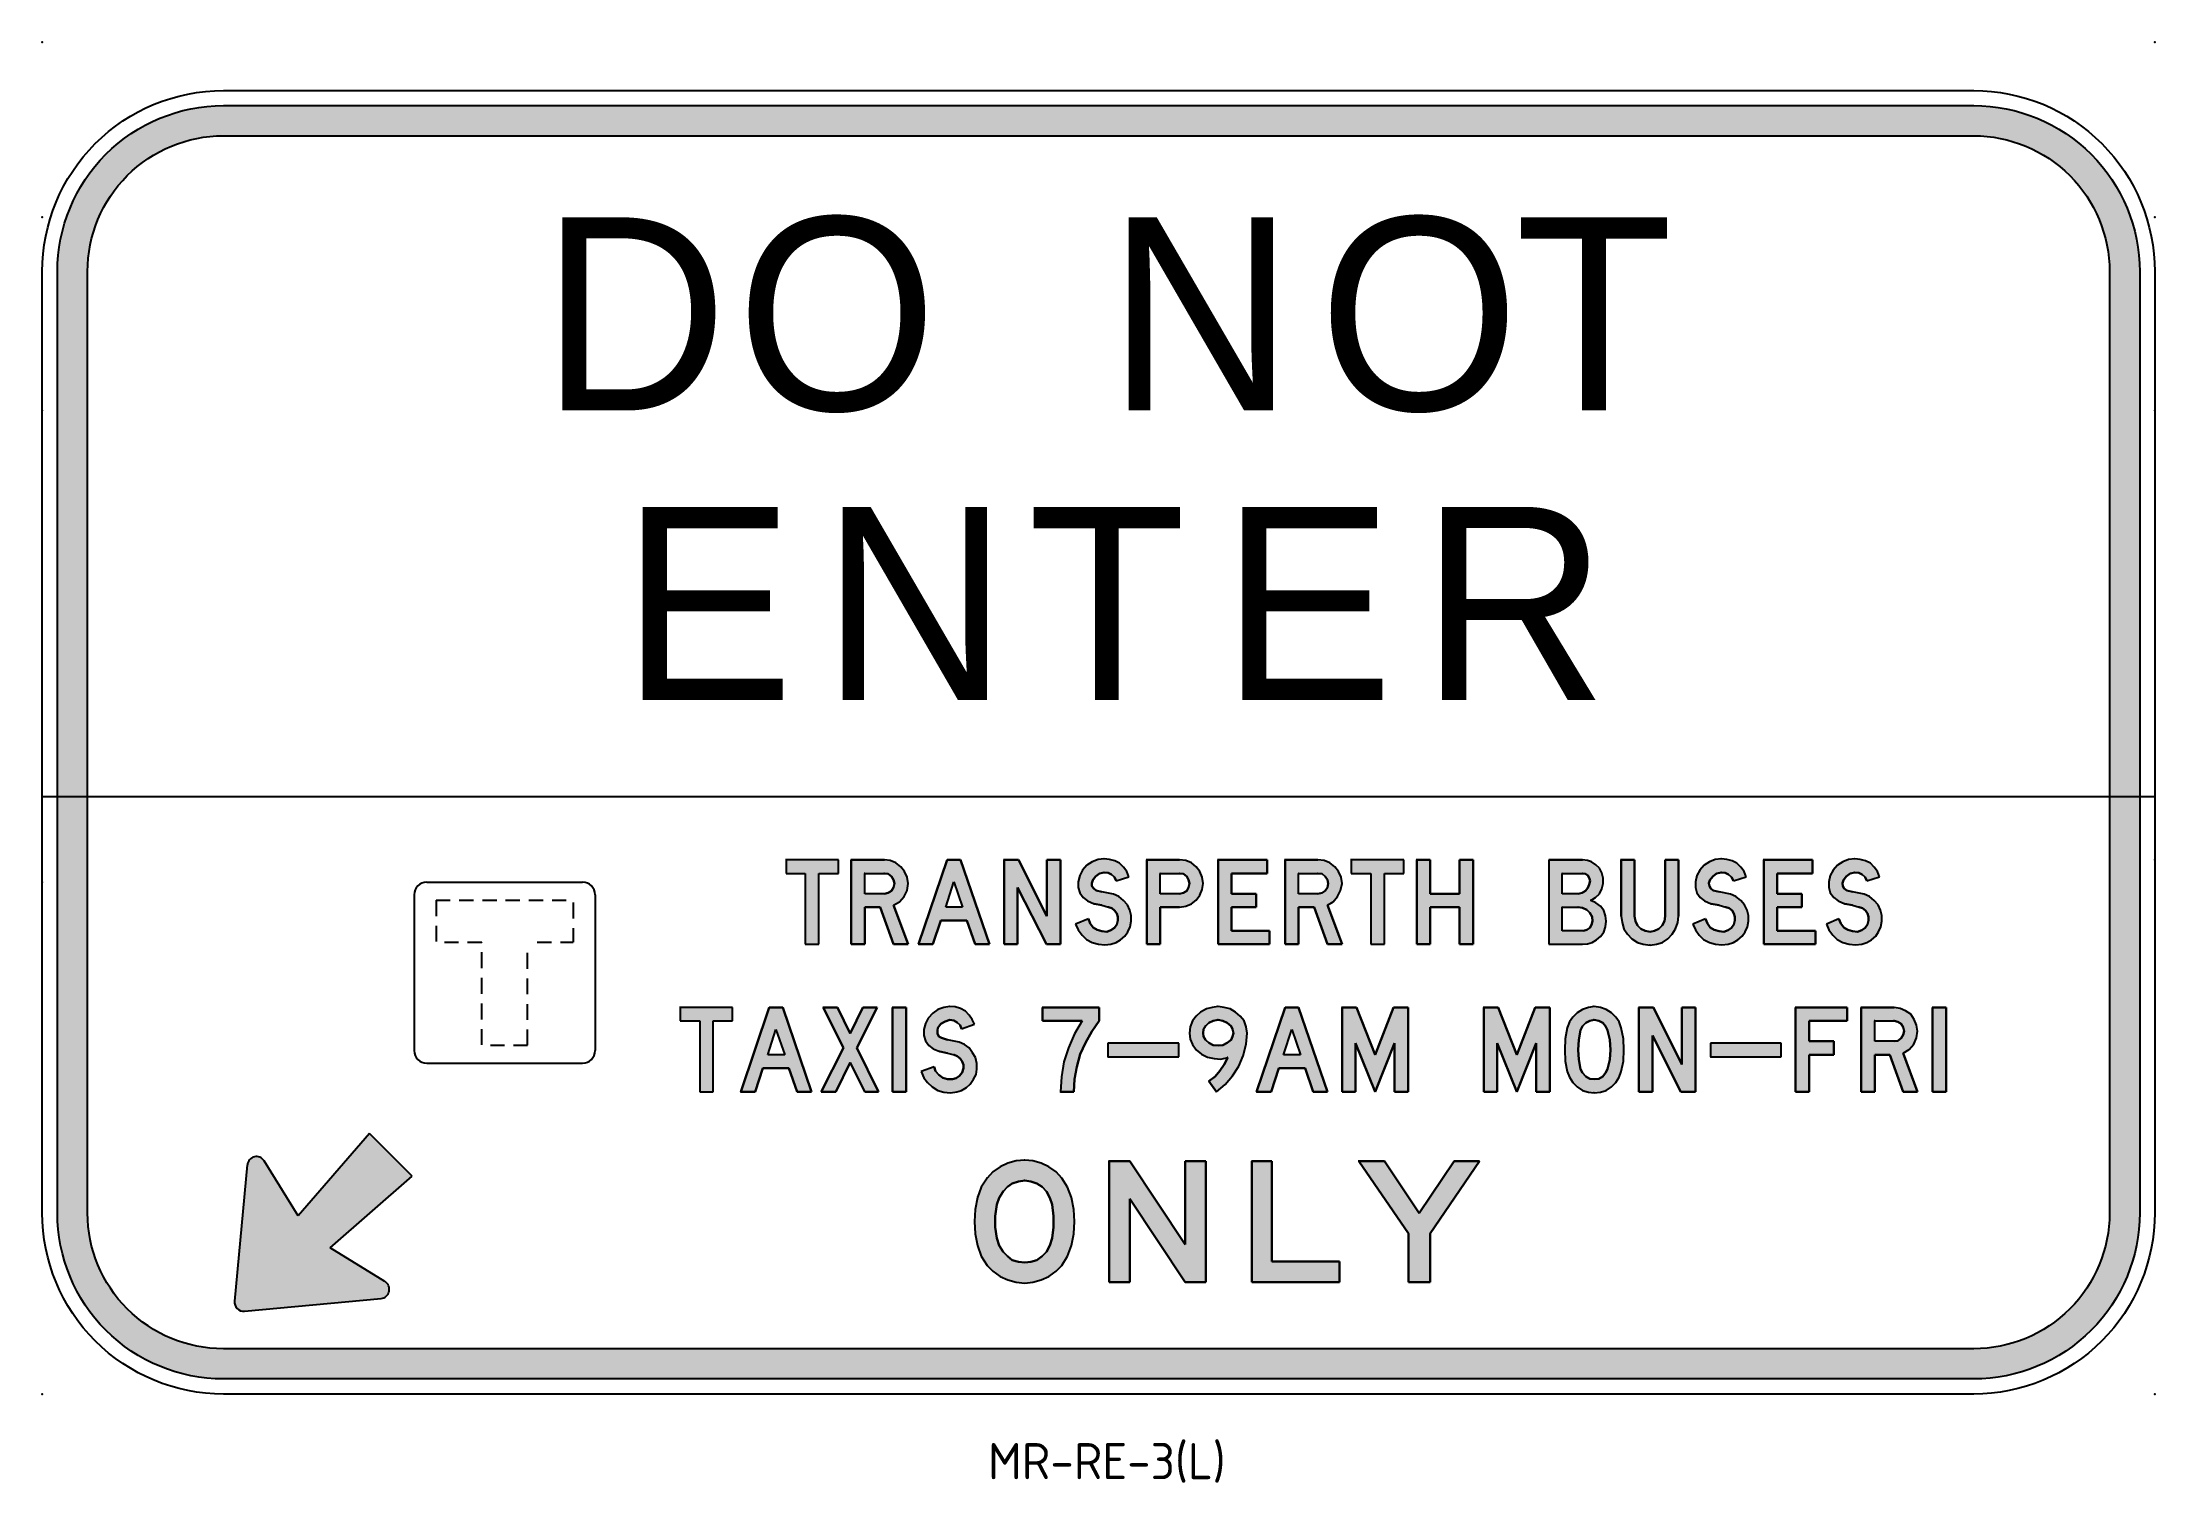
# Model space of a CAD drawing. Extents: x 91 to 266, y 156 to 276.
import ezdxf

# ---------------------------------------------------------------- set-up
doc = ezdxf.new("R2010")
doc.units = 0
doc.header["$MEASUREMENT"] = 0
doc.linetypes.add('CENTERX2', pattern=[101.6, 63.5, -12.7, 12.7, -12.7])
doc.layers.get('0').update_dxf_attribs({"linetype": 'CONTINUOUS'})
doc.layers.add('L35', color=3, linetype='CONTINUOUS')
doc.layers.add('T25', color=1, linetype='CONTINUOUS')
doc.styles.add('ESERIES', font='Eseries.shx')
doc.styles.add('ISO', font='iso3098b.shx')

msp = doc.modelspace()

# ---------------------------------------------------------------- texts
at = {"layer": 'L35', "style": 'ESERIES'}
for s, p in [('D', (132.26, 245.05)), ('O', (148.44, 245.05)), ('N', (179.18, 245.05)), ('O', (196.66, 245.05)), ('T', (212.94, 245.05)), ('E', (138.92, 221.05)), ('N', (155.48, 221.05)), ('T', (172.59, 221.05)), ('E', (188.58, 221.05)), ('R', (205.14, 221.05))]:
    msp.add_text(s, height=16, dxfattribs=at).set_placement(p)
at = {"layer": 'T25', "color": 3, "style": 'ISO'}
msp.add_text('MR-RE-3(L)', height=3, dxfattribs=at).set_placement((169.28, 156.49))

# ---------------------------------------------------------------- hatches: boundary and pattern name
at = {"layer": 'T25', "linetype": 'CENTERX2'}
h = msp.add_hatch(color=256, dxfattribs=at)
edge = h.paths.add_edge_path()
edge.add_arc((105.93, 256.55), 13.75, 90, 180, ccw=False)
edge.add_line((105.93, 270.3), (250.93, 270.3))
edge.add_arc((250.93, 256.55), 13.75, 0, 90, ccw=False)
edge.add_line((264.68, 256.55), (264.68, 178.55))
edge.add_arc((250.93, 178.55), 13.75, -90, 0, ccw=False)
edge.add_line((250.93, 164.8), (105.93, 164.8))
edge.add_arc((105.93, 178.55), 13.75, 180, 270, ccw=False)
edge.add_line((92.18, 178.55), (92.18, 256.55))
edge = h.paths.add_edge_path(flags=16)
edge.add_arc((105.93, 256.55), 11.25, 90, 180, ccw=False)
edge.add_line((105.93, 267.8), (250.93, 267.8))
edge.add_arc((250.93, 256.55), 11.25, 0, 90, ccw=False)
edge.add_line((262.18, 256.55), (262.18, 178.55))
edge.add_arc((250.93, 178.55), 11.25, -90, 0, ccw=False)
edge.add_line((250.93, 167.3), (105.93, 167.3))
edge.add_arc((105.93, 178.55), 11.25, 180, 270, ccw=False)
edge.add_line((94.68, 178.55), (94.68, 256.55))
h = msp.add_hatch(color=256, dxfattribs=at)
h.paths.add_polyline_path([(155.26, 206.68), (156.9, 206.68), (156.9, 207.8), (152.55, 207.8), (152.55, 206.68), (154.14, 206.68), (154.14, 200.81), (155.26, 200.81)])
h.paths.add_polyline_path([(161.93, 204.32), (162.33, 204.76), (162.57, 205.28), (162.65, 205.84), (162.57, 206.36), (162.37, 206.84), (162.05, 207.24), (161.65, 207.56), (161.17, 207.76), (160.69, 207.8), (160.65, 207.8), (157.94, 207.8), (157.94, 200.81), (159.06, 200.81), (159.06, 203.88), (160.33, 203.88), (161.45, 200.81), (162.65, 200.81), (161.45, 204.04)])
h.paths.add_polyline_path([(159.06, 205), (159.06, 206.68), (160.69, 206.68), (161.01, 206.64), (161.29, 206.44), (161.45, 206.16), (161.53, 205.84), (161.45, 205.52), (161.29, 205.24), (161.01, 205.08), (160.69, 205)], flags=16)
h.paths.add_polyline_path([(167, 207.8), (165.88, 207.8), (163.53, 200.81), (164.69, 200.81), (165.37, 202.77), (167.52, 202.77), (168.2, 200.81), (169.4, 200.81)])
h.paths.add_polyline_path([(165.77, 203.88), (166.44, 206), (167.16, 203.88), (167.12, 203.88)], flags=16)
h.paths.add_polyline_path([(171.8, 207.8), (170.6, 207.8), (170.6, 200.81), (171.72, 200.81), (171.72, 205.52), (174.11, 200.81), (175.27, 200.81), (175.27, 207.8), (174.15, 207.8), (174.15, 203.13)])
h.paths.add_polyline_path([(179.66, 204.96), (178.71, 205.16), (178.23, 205.28), (178.03, 205.44), (177.87, 205.64), (177.87, 205.88), (177.95, 206.12), (178.19, 206.44), (178.51, 206.68), (178.91, 206.76), (179.22, 206.72), (179.5, 206.6), (179.74, 206.36), (179.9, 206.08), (180.94, 206.4), (180.78, 206.84), (180.5, 207.2), (180.18, 207.52), (179.78, 207.72), (179.34, 207.84), (178.91, 207.88), (178.39, 207.84), (177.91, 207.64), (177.47, 207.36), (177.11, 206.96), (176.87, 206.52), (176.75, 206), (176.75, 205.52), (176.87, 205.08), (177.15, 204.68), (177.51, 204.4), (178.07, 204.16), (178.71, 204.04), (179.26, 203.88), (179.54, 203.8), (179.74, 203.6), (179.94, 203.37), (180.02, 203.09), (180.02, 202.77), (179.94, 202.45), (179.74, 202.17), (179.46, 201.97), (179.11, 201.85), (178.71, 201.89), (178.31, 202.01), (177.99, 202.21), (177.75, 202.53), (177.59, 202.93), (176.51, 202.49), (176.75, 202.01), (177.07, 201.57), (177.43, 201.21), (177.91, 200.97), (178.43, 200.81), (178.95, 200.77), (179.46, 200.81), (179.9, 200.97), (180.26, 201.17), (180.62, 201.49), (180.86, 201.85), (181.06, 202.25), (181.14, 202.73), (181.14, 203.21), (181.02, 203.64), (180.82, 204.08), (180.5, 204.44), (180.1, 204.76)])
h.paths.add_polyline_path([(186.13, 204.16), (186.53, 204.48), (186.81, 204.88), (187.01, 205.36), (187.09, 205.84), (187.01, 206.36), (186.81, 206.84), (186.53, 207.24), (186.13, 207.56), (185.66, 207.76), (185.14, 207.8), (185.1, 207.8), (182.42, 207.8), (182.42, 200.81), (183.54, 200.81), (183.54, 203.88), (185.14, 203.88), (185.66, 203.96)])
h.paths.add_polyline_path([(183.54, 205), (183.54, 206.68), (185.14, 206.68), (185.46, 206.64), (185.74, 206.44), (185.89, 206.16), (185.97, 205.84), (185.89, 205.52), (185.74, 205.24), (185.46, 205.08), (185.14, 205)], flags=16)
h.paths.add_polyline_path([(191.49, 205), (189.45, 205), (189.45, 206.68), (192.41, 206.68), (192.41, 207.8), (188.33, 207.8), (188.33, 200.81), (192.6, 200.81), (192.6, 201.93), (189.45, 201.93), (189.45, 203.88), (191.49, 203.88)])
h.paths.add_polyline_path([(197.88, 204.32), (198.24, 204.76), (198.48, 205.28), (198.6, 205.84), (198.52, 206.36), (198.32, 206.84), (198, 207.24), (197.6, 207.56), (197.12, 207.76), (196.6, 207.8), (196.56, 207.8), (193.88, 207.8), (193.88, 200.81), (195, 200.81), (195, 203.88), (196.28, 203.88), (197.4, 200.81), (198.6, 200.81), (197.4, 204.04)])
h.paths.add_polyline_path([(195, 205), (195, 206.68), (196.6, 206.68), (196.96, 206.64), (197.2, 206.44), (197.4, 206.16), (197.44, 205.84), (197.4, 205.52), (197.2, 205.24), (196.96, 205.08), (196.6, 205)], flags=16)
h.paths.add_polyline_path([(202.11, 206.68), (203.71, 206.68), (203.71, 207.8), (199.35, 207.8), (199.35, 206.68), (200.99, 206.68), (200.99, 200.81), (202.11, 200.81)])
h.paths.add_polyline_path([(209.46, 207.8), (208.34, 207.8), (208.34, 205), (205.9, 205), (205.9, 207.8), (204.79, 207.8), (204.79, 200.81), (205.9, 200.81), (205.9, 203.88), (208.34, 203.88), (208.34, 200.81), (209.46, 200.81)])
h = msp.add_hatch(color=256, dxfattribs=at)
h.paths.add_polyline_path([(219.6, 204.68), (219.92, 205), (220.12, 205.4), (220.24, 205.84), (220.24, 206.28), (220.12, 206.72), (219.92, 207.12), (219.64, 207.4), (219.28, 207.64), (218.93, 207.76), (218.53, 207.8), (218.49, 207.8), (215.73, 207.8), (215.73, 200.81), (218.53, 200.81), (218.93, 200.85), (219.32, 200.97), (219.68, 201.17), (220, 201.45), (220.28, 201.81), (220.44, 202.25), (220.48, 202.73), (220.44, 203.17), (220.28, 203.6), (220, 203.96), (219.64, 204.24), (219.2, 204.44)])
h.paths.add_polyline_path([(216.85, 205), (216.85, 206.68), (218.53, 206.68), (218.77, 206.64), (218.97, 206.52), (219.08, 206.32), (219.16, 206.08), (219.08, 205.76), (218.97, 205.48), (218.77, 205.24), (218.49, 205.08), (218.17, 205)], flags=16)
h.paths.add_polyline_path([(216.85, 203.88), (218.17, 203.88), (218.53, 203.84), (218.89, 203.68), (219.12, 203.41), (219.32, 203.09), (219.36, 202.73), (219.28, 202.41), (219.12, 202.17), (218.89, 202.01), (218.61, 201.93), (216.85, 201.93)], flags=16)
h.paths.add_polyline_path([(222.84, 207.8), (221.72, 207.8), (221.72, 203.13), (221.8, 202.61), (221.96, 202.09), (222.24, 201.65), (222.6, 201.25), (223.08, 200.97), (223.56, 200.81), (224.12, 200.73), (224.64, 200.81), (225.16, 200.97), (225.6, 201.25), (225.95, 201.65), (226.23, 202.09), (226.43, 202.61), (226.47, 203.13), (226.47, 207.8), (225.36, 207.8), (225.36, 203.13), (225.32, 202.73), (225.12, 202.37), (224.84, 202.09), (224.48, 201.93), (224.12, 201.85), (223.72, 201.93), (223.36, 202.09), (223.08, 202.37), (222.92, 202.73), (222.84, 203.13)])
h.paths.add_polyline_path([(229.35, 205.28), (229.15, 205.44), (229.03, 205.64), (228.99, 205.88), (229.07, 206.12), (229.31, 206.44), (229.63, 206.68), (230.03, 206.76), (230.35, 206.72), (230.63, 206.6), (230.87, 206.36), (231.03, 206.08), (232.07, 206.4), (231.91, 206.84), (231.63, 207.2), (231.31, 207.52), (230.91, 207.72), (230.47, 207.84), (230.03, 207.88), (229.51, 207.84), (229.03, 207.64), (228.59, 207.36), (228.23, 206.96), (227.99, 206.52), (227.87, 206), (227.87, 205.52), (227.99, 205.08), (228.27, 204.68), (228.63, 204.4), (229.19, 204.16), (229.83, 204.04), (230.39, 203.88), (230.67, 203.8), (230.91, 203.6), (231.07, 203.37), (231.15, 203.09), (231.15, 202.77), (231.07, 202.45), (230.87, 202.17), (230.59, 201.97), (230.23, 201.85), (229.83, 201.89), (229.43, 202.01), (229.11, 202.21), (228.87, 202.53), (228.71, 202.93), (227.67, 202.49), (227.87, 202.01), (228.19, 201.57), (228.55, 201.21), (229.03, 200.97), (229.55, 200.81), (230.07, 200.77), (230.59, 200.81), (231.03, 200.97), (231.39, 201.17), (231.75, 201.49), (231.99, 201.85), (232.19, 202.25), (232.27, 202.73), (232.27, 203.21), (232.15, 203.64), (231.95, 204.08), (231.63, 204.44), (231.23, 204.76), (230.79, 204.96), (229.83, 205.16)])
h.paths.add_polyline_path([(236.7, 205), (234.66, 205), (234.66, 206.68), (237.58, 206.68), (237.58, 207.8), (233.54, 207.8), (233.54, 200.81), (237.82, 200.81), (237.82, 201.93), (234.66, 201.93), (234.66, 203.88), (236.7, 203.88)])
h.paths.add_polyline_path([(240.21, 205.44), (240.09, 205.64), (240.05, 205.88), (240.13, 206.12), (240.37, 206.44), (240.69, 206.68), (241.09, 206.76), (241.41, 206.72), (241.69, 206.6), (241.93, 206.36), (242.09, 206.08), (243.13, 206.4), (242.97, 206.84), (242.69, 207.2), (242.37, 207.52), (241.97, 207.72), (241.53, 207.84), (241.09, 207.88), (240.57, 207.84), (240.09, 207.64), (239.65, 207.36), (239.29, 206.96), (239.05, 206.52), (238.93, 206), (238.93, 205.52), (239.05, 205.08), (239.33, 204.68), (239.69, 204.4), (240.25, 204.16), (240.89, 204.04), (241.45, 203.88), (241.73, 203.8), (241.97, 203.6), (242.13, 203.37), (242.21, 203.09), (242.21, 202.77), (242.13, 202.45), (241.93, 202.17), (241.65, 201.97), (241.29, 201.85), (240.89, 201.89), (240.49, 202.01), (240.17, 202.21), (239.93, 202.53), (239.77, 202.93), (238.74, 202.49), (238.93, 202.01), (239.25, 201.57), (239.61, 201.21), (240.09, 200.97), (240.61, 200.81), (241.13, 200.77), (241.65, 200.81), (242.09, 200.97), (242.45, 201.17), (242.81, 201.49), (243.05, 201.85), (243.25, 202.25), (243.33, 202.73), (243.33, 203.21), (243.21, 203.64), (243.01, 204.08), (242.69, 204.44), (242.29, 204.76), (241.85, 204.96), (240.89, 205.16), (240.41, 205.28)])
h.paths.add_polyline_path([(211.54, 195.58), (210.34, 195.58), (210.34, 188.59), (211.46, 188.59), (211.46, 192.62), (213.09, 188.59), (214.69, 192.62), (214.69, 188.59), (215.81, 188.59), (215.81, 195.58), (214.61, 195.58), (213.09, 191.66)])
h.paths.add_polyline_path([(221.92, 192.98), (221.72, 193.9), (221.56, 194.38), (221.28, 194.78), (220.92, 195.14), (220.48, 195.42), (220, 195.58), (219.48, 195.66), (219.01, 195.58), (218.53, 195.42), (218.09, 195.14), (217.73, 194.78), (217.45, 194.38), (217.25, 193.9), (217.09, 192.98), (217.05, 192.06), (217.09, 191.14), (217.25, 190.26), (217.45, 189.79), (217.73, 189.35), (218.09, 188.99), (218.53, 188.71), (219.01, 188.55), (219.48, 188.51), (220, 188.55), (220.48, 188.71), (220.92, 188.99), (221.28, 189.35), (221.56, 189.79), (221.72, 190.26), (221.92, 191.14), (221.96, 192.06)])
h.paths.add_polyline_path([(218.21, 192.9), (218.37, 193.7), (218.53, 194.02), (218.81, 194.3), (219.12, 194.46), (219.48, 194.54), (219.88, 194.46), (220.2, 194.3), (220.44, 194.02), (220.6, 193.7), (220.8, 192.9), (220.84, 192.06), (220.8, 191.26), (220.6, 190.46), (220.44, 190.15), (220.2, 189.87), (219.88, 189.67), (219.48, 189.63), (219.12, 189.67), (218.81, 189.87), (218.53, 190.15), (218.37, 190.46), (218.21, 191.26), (218.17, 192.06)], flags=16)
h.paths.add_polyline_path([(224.32, 193.26), (226.67, 188.59), (227.87, 188.59), (227.87, 195.58), (226.75, 195.58), (226.75, 190.86), (224.4, 195.58), (223.2, 195.58), (223.2, 188.59), (224.32, 188.59)])
h.paths.add_polyline_path([(239.33, 192.78), (237.3, 192.78), (237.3, 194.46), (240.45, 194.46), (240.45, 195.58), (236.18, 195.58), (236.18, 188.59), (237.3, 188.59), (237.3, 191.66), (239.33, 191.66)])
h.paths.add_polyline_path([(245.96, 192.54), (246.2, 193.06), (246.28, 193.62), (246.2, 194.1), (246, 194.58), (245.72, 195.02), (245.29, 195.3), (244.85, 195.5), (244.33, 195.58), (244.29, 195.58), (241.61, 195.58), (241.61, 188.59), (242.73, 188.59), (242.73, 191.66), (243.97, 191.66), (245.09, 188.59), (246.28, 188.59), (245.09, 191.78), (245.57, 192.1)])
h.paths.add_polyline_path([(242.73, 192.78), (242.73, 194.46), (244.33, 194.46), (244.65, 194.38), (244.93, 194.22), (245.09, 193.94), (245.17, 193.62), (245.09, 193.3), (244.93, 193.02), (244.65, 192.82), (244.33, 192.78)], flags=16)
h.paths.add_polyline_path([(248.64, 195.58), (247.52, 195.58), (247.52, 188.59), (248.64, 188.59)])
for points in [[(148.11, 195.58), (143.76, 195.58), (143.76, 194.46), (145.4, 194.46), (145.4, 188.59), (146.51, 188.59), (146.51, 194.46), (148.11, 194.46)], [(185.07, 192.62), (179.2, 192.62), (179.2, 191.5), (185.07, 191.5)], [(234.99, 192.61), (229.12, 192.61), (229.12, 191.49), (234.99, 191.49)]]:
    msp.add_hatch(color=256, dxfattribs=at).paths.add_polyline_path(points)
h = msp.add_hatch(color=256, dxfattribs=at)
h.paths.add_polyline_path([(152.27, 195.58), (151.15, 195.58), (148.79, 188.59), (149.99, 188.59), (150.63, 190.54), (152.78, 190.54), (153.46, 188.59), (154.66, 188.59)])
h.paths.add_polyline_path([(151.03, 191.66), (151.71, 193.74), (152.43, 191.66), (152.39, 191.66)], flags=16)
h.paths.add_polyline_path([(160.09, 195.58), (158.9, 195.58), (157.86, 193.42), (156.82, 195.58), (155.62, 195.58), (157.3, 192.22), (155.46, 188.59), (156.66, 188.59), (157.86, 191.02), (159.06, 188.59), (160.21, 188.59), (158.42, 192.22)])
h.paths.add_polyline_path([(162.49, 195.58), (161.37, 195.58), (161.37, 188.59), (162.49, 188.59)])
h.paths.add_polyline_path([(167.32, 192.5), (166.88, 192.7), (165.92, 192.9), (165.41, 193.06), (165.21, 193.18), (165.09, 193.42), (165.09, 193.66), (165.13, 193.9), (165.37, 194.22), (165.73, 194.42), (166.12, 194.54), (166.44, 194.5), (166.72, 194.34), (166.96, 194.1), (167.08, 193.82), (168.16, 194.18), (167.96, 194.58), (167.72, 194.94), (167.4, 195.26), (167, 195.5), (166.56, 195.62), (166.12, 195.66), (165.61, 195.58), (165.13, 195.42), (164.69, 195.1), (164.33, 194.7), (164.09, 194.26), (163.97, 193.74), (163.97, 193.26), (164.09, 192.82), (164.37, 192.42), (164.73, 192.14), (165.29, 191.94), (165.92, 191.78), (166.48, 191.66), (166.72, 191.54), (166.96, 191.34), (167.12, 191.1), (167.24, 190.82), (167.24, 190.54), (167.12, 190.19), (166.92, 189.91), (166.64, 189.71), (166.32, 189.63), (166.28, 189.63), (165.92, 189.63), (165.53, 189.75), (165.21, 189.99), (164.93, 190.3), (164.81, 190.66), (163.73, 190.26), (163.97, 189.75), (164.25, 189.35), (164.65, 188.99), (165.13, 188.71), (165.61, 188.55), (166.16, 188.51), (166.68, 188.59), (167.08, 188.71), (167.48, 188.95), (167.8, 189.23), (168.08, 189.63), (168.28, 190.03), (168.36, 190.46), (168.36, 190.94), (168.24, 191.42), (168, 191.82), (167.72, 192.22)])
h.paths.add_polyline_path([(178.47, 194.46), (178.47, 195.58), (173.79, 195.58), (173.79, 194.46), (177.07, 194.46), (176.43, 193.38), (175.95, 192.22), (175.55, 191.06), (175.35, 189.83), (175.27, 188.59), (176.39, 188.59), (176.43, 189.63), (176.63, 190.66), (176.91, 191.7), (177.35, 192.66), (177.87, 193.58)])
h.paths.add_polyline_path([(190.65, 193.98), (190.49, 194.46), (190.17, 194.86), (189.77, 195.18), (189.33, 195.46), (188.85, 195.58), (188.33, 195.66), (187.85, 195.58), (187.37, 195.46), (186.89, 195.18), (186.53, 194.86), (186.21, 194.46), (186.01, 193.98), (185.97, 193.46), (186.01, 192.94), (186.21, 192.5), (186.53, 192.06), (186.97, 191.7), (187.45, 191.46), (188.01, 191.34), (188.57, 191.3), (189.13, 191.42), (188.85, 190.86), (188.49, 190.34), (188.09, 189.87), (187.57, 189.47), (188.21, 188.59), (188.93, 189.19), (189.53, 189.91), (190.05, 190.7), (190.41, 191.58), (190.65, 192.54), (190.73, 193.46)])
h.paths.add_polyline_path([(187.13, 193.78), (187.29, 194.02), (187.57, 194.3), (187.93, 194.46), (188.33, 194.54), (188.73, 194.46), (189.09, 194.3), (189.41, 194.02), (189.53, 193.78), (189.61, 193.46), (189.53, 193.18), (189.41, 192.9), (189.09, 192.66), (188.73, 192.46), (188.33, 192.42), (187.93, 192.46), (187.57, 192.66), (187.29, 192.9), (187.13, 193.18), (187.09, 193.46)], flags=16)
h.paths.add_polyline_path([(195, 195.58), (193.88, 195.58), (191.53, 188.59), (192.72, 188.59), (193.36, 190.54), (195.56, 190.54), (196.2, 188.59), (197.4, 188.59)])
h.paths.add_polyline_path([(195.16, 191.66), (195.12, 191.66), (193.76, 191.66), (194.44, 193.74)], flags=16)
h.paths.add_polyline_path([(199.79, 195.58), (198.6, 195.58), (198.6, 188.59), (199.71, 188.59), (199.71, 192.62), (201.35, 188.59), (202.95, 192.62), (202.95, 188.59), (204.07, 188.59), (204.07, 195.58), (202.87, 195.58), (201.35, 191.66)])
h = msp.add_hatch(color=256, dxfattribs=at)
edge = h.paths.add_edge_path()
edge.add_arc((118.93, 172.22), 0.75, 275.3558, 418.3008)
edge.add_line((119.32, 172.86), (114.77, 175.67))
edge.add_line((114.77, 175.67), (121.58, 181.59))
edge.add_line((121.58, 181.59), (118.04, 185.13))
edge.add_line((118.04, 185.13), (112.12, 178.32))
edge.add_line((112.12, 178.32), (109.31, 182.87))
edge.add_arc((108.67, 182.47), 0.75, 31.6992, 174.6442)
edge.add_line((107.93, 182.54), (106.87, 171.23))
edge.add_arc((107.61, 171.16), 0.75, 174.6442, 275.3558)
edge.add_line((107.68, 170.41), (119, 171.47))
h = msp.add_hatch(color=256, dxfattribs=at)
h.paths.add_polyline_path([(174.91, 181.96), (174.31, 182.36), (173.67, 182.68), (172.99, 182.88), (172.32, 182.92), (171.6, 182.88), (170.92, 182.68), (170.28, 182.36), (169.68, 181.96), (169.2, 181.44), (168.72, 180.68), (168.4, 179.84), (168.2, 178.84), (168.16, 177.84), (168.2, 176.81), (168.4, 175.85), (168.72, 174.97), (169.2, 174.21), (169.68, 173.73), (170.28, 173.29), (170.92, 173.01), (171.6, 172.81), (172.32, 172.73), (172.99, 172.81), (173.67, 173.01), (174.31, 173.29), (174.91, 173.73), (175.39, 174.21), (175.87, 174.97), (176.19, 175.85), (176.39, 176.81), (176.43, 177.84), (176.39, 178.84), (176.19, 179.84), (175.87, 180.68), (175.39, 181.44)])
h.paths.add_polyline_path([(171.8, 181.16), (172.32, 181.24), (172.83, 181.16), (173.31, 181), (173.75, 180.72), (174.11, 180.32), (174.39, 179.8), (174.59, 179.24), (174.71, 178.28), (174.71, 177.36), (174.59, 176.45), (174.39, 175.85), (174.11, 175.33), (173.75, 174.97), (173.31, 174.65), (172.83, 174.49), (172.32, 174.45), (171.8, 174.49), (171.28, 174.65), (170.88, 174.97), (170.52, 175.33), (170.2, 175.85), (170, 176.45), (169.88, 177.36), (169.88, 178.28), (170, 179.24), (170.2, 179.8), (170.52, 180.32), (170.88, 180.72), (171.28, 181)], flags=16)
h.paths.add_polyline_path([(181.02, 182.84), (179.3, 182.84), (179.3, 172.81), (181.02, 172.81), (181.02, 179.72), (185.62, 172.81), (187.33, 172.81), (187.33, 182.84), (185.62, 182.84), (185.62, 175.93)])
h.paths.add_polyline_path([(192.8, 182.84), (191.13, 182.84), (191.13, 172.81), (198.4, 172.81), (198.4, 174.53), (192.8, 174.53)])
h.paths.add_polyline_path([(209.98, 182.84), (207.9, 182.84), (204.99, 178.52), (202.11, 182.84), (199.99, 182.84), (204.11, 176.85), (204.11, 172.81), (205.9, 172.81), (205.9, 176.85)])

# ---------------------------------------------------------------- linework, layer by layer
at = {"color": 3}
for p, q in [((152.55, 207.8), (152.51, 207.8)), ((152.55, 207.8), (152.55, 206.68)), ((156.9, 207.8), (152.55, 207.8)), ((152.55, 206.68), (154.14, 206.68)), ((154.14, 206.68), (154.14, 200.81)), ((155.26, 200.81), (155.26, 206.68)), ((155.26, 206.68), (156.9, 206.68)), ((156.9, 206.68), (156.9, 207.8)), ((157.94, 207.8), (157.9, 207.8)), ((157.94, 207.8), (160.69, 207.8)), ((157.94, 200.81), (157.94, 207.8)), ((159.06, 206.68), (159.02, 206.68)), ((159.06, 206.68), (160.69, 206.68)), ((159.06, 205), (159.06, 206.68)), ((160.69, 207.8), (160.65, 207.8)), ((160.69, 207.8), (160.65, 207.8)), ((160.69, 206.68), (160.65, 206.68)), ((160.69, 206.68), (160.65, 206.68)), ((161.17, 207.76), (160.69, 207.8)), ((161.01, 206.64), (160.69, 206.68)), ((161.29, 206.44), (161.01, 206.64)), ((161.65, 207.56), (161.17, 207.76)), ((162.05, 207.24), (161.65, 207.56)), ((162.37, 206.84), (162.05, 207.24)), ((162.57, 206.36), (162.37, 206.84)), ((163.53, 200.81), (165.88, 207.8)), ((165.88, 207.8), (167, 207.8)), ((167, 207.8), (169.4, 200.81)), ((170.6, 207.8), (170.56, 207.8)), ((170.6, 207.8), (171.8, 207.8)), ((170.6, 200.81), (170.6, 207.8)), ((171.8, 207.8), (174.15, 203.13)), ((174.15, 203.13), (174.15, 207.8)), ((174.15, 207.8), (175.27, 207.8)), ((175.27, 207.8), (175.27, 200.81)), ((176.87, 206.52), (176.75, 206)), ((177.11, 206.96), (176.87, 206.52)), ((177.47, 207.36), (177.11, 206.96)), ((177.91, 207.64), (177.47, 207.36)), ((178.39, 207.84), (177.91, 207.64)), ((178.51, 206.68), (178.19, 206.44)), ((178.91, 207.88), (178.39, 207.84)), ((178.91, 206.76), (178.51, 206.68)), ((178.91, 207.88), (178.87, 207.88)), ((178.91, 206.76), (178.87, 206.76)), ((179.34, 207.84), (178.91, 207.88)), ((179.22, 206.72), (178.91, 206.76)), ((179.5, 206.6), (179.22, 206.72)), ((179.78, 207.72), (179.34, 207.84)), ((179.74, 206.36), (179.5, 206.6)), ((180.18, 207.52), (179.78, 207.72)), ((180.5, 207.2), (180.18, 207.52)), ((180.78, 206.84), (180.5, 207.2)), ((180.94, 206.4), (180.78, 206.84)), ((182.42, 207.8), (182.38, 207.8)), ((182.42, 207.8), (185.14, 207.8)), ((182.42, 200.81), (182.42, 207.8)), ((183.54, 206.68), (183.5, 206.68)), ((183.54, 206.68), (185.14, 206.68)), ((183.54, 205), (183.54, 206.68)), ((185.14, 207.8), (185.1, 207.8)), ((185.14, 207.8), (185.1, 207.8)), ((185.14, 206.68), (185.1, 206.68)), ((185.14, 206.68), (185.1, 206.68)), ((185.66, 207.76), (185.14, 207.8)), ((185.46, 206.64), (185.14, 206.68)), ((185.74, 206.44), (185.46, 206.64)), ((186.13, 207.56), (185.66, 207.76)), ((186.53, 207.24), (186.13, 207.56)), ((186.81, 206.84), (186.53, 207.24)), ((187.01, 206.36), (186.81, 206.84)), ((188.33, 207.8), (188.29, 207.8)), ((188.33, 207.8), (192.41, 207.8)), ((188.33, 200.81), (188.33, 207.8)), ((192.41, 206.68), (189.45, 206.68)), ((189.45, 206.68), (189.45, 205)), ((192.41, 207.8), (192.41, 206.68)), ((193.88, 207.8), (193.84, 207.8)), ((193.88, 207.8), (196.6, 207.8)), ((193.88, 200.81), (193.88, 207.8)), ((195, 206.68), (194.96, 206.68)), ((195, 206.68), (196.6, 206.68)), ((195, 205), (195, 206.68)), ((196.6, 207.8), (196.56, 207.8)), ((196.6, 207.8), (196.56, 207.8)), ((196.6, 206.68), (196.56, 206.68)), ((196.6, 206.68), (196.56, 206.68)), ((197.12, 207.76), (196.6, 207.8)), ((196.96, 206.64), (196.6, 206.68)), ((197.2, 206.44), (196.96, 206.64)), ((197.6, 207.56), (197.12, 207.76)), ((198, 207.24), (197.6, 207.56)), ((198.32, 206.84), (198, 207.24)), ((198.52, 206.36), (198.32, 206.84)), ((199.35, 207.8), (199.31, 207.8)), ((199.35, 207.8), (199.35, 206.68)), ((203.71, 207.8), (199.35, 207.8)), ((199.35, 206.68), (200.99, 206.68)), ((200.99, 206.68), (200.99, 200.81)), ((202.11, 200.81), (202.11, 206.68)), ((202.11, 206.68), (203.71, 206.68)), ((203.71, 206.68), (203.71, 207.8)), ((204.79, 207.8), (204.75, 207.8)), ((204.79, 207.8), (205.9, 207.8)), ((204.79, 200.81), (204.79, 207.8)), ((205.9, 207.8), (205.9, 205)), ((208.34, 205), (208.34, 207.8)), ((208.34, 207.8), (209.46, 207.8)), ((209.46, 207.8), (209.46, 200.81)), ((215.73, 207.8), (218.53, 207.8)), ((215.73, 207.8), (215.73, 200.81)), ((216.85, 206.68), (216.81, 206.68)), ((216.85, 206.68), (218.53, 206.68)), ((216.85, 205), (216.85, 206.68)), ((218.53, 207.8), (218.49, 207.8)), ((218.53, 207.8), (218.49, 207.8)), ((218.53, 206.68), (218.49, 206.68)), ((218.53, 206.68), (218.49, 206.68)), ((218.93, 207.76), (218.53, 207.8)), ((218.77, 206.64), (218.53, 206.68)), ((218.97, 206.52), (218.77, 206.64)), ((219.28, 207.64), (218.93, 207.76)), ((219.08, 206.32), (218.97, 206.52)), ((219.64, 207.4), (219.28, 207.64)), ((219.92, 207.12), (219.64, 207.4)), ((219.92, 207.12), (219.88, 207.12)), ((220.12, 206.72), (219.92, 207.12)), ((220.24, 206.28), (220.12, 206.72)), ((221.72, 207.8), (221.68, 207.8)), ((221.72, 207.8), (222.84, 207.8)), ((221.72, 203.13), (221.72, 207.8)), ((222.84, 207.8), (222.84, 203.13)), ((225.36, 203.13), (225.36, 207.8)), ((225.36, 207.8), (226.47, 207.8)), ((226.47, 207.8), (226.47, 203.13)), ((227.99, 206.52), (227.87, 206)), ((228.23, 206.96), (227.99, 206.52)), ((228.59, 207.36), (228.23, 206.96)), ((229.03, 207.64), (228.59, 207.36)), ((229.51, 207.84), (229.03, 207.64)), ((229.63, 206.68), (229.31, 206.44)), ((230.03, 207.88), (229.51, 207.84)), ((230.03, 206.76), (229.63, 206.68)), ((230.03, 207.88), (229.99, 207.88)), ((230.03, 206.76), (229.99, 206.76)), ((230.47, 207.84), (230.03, 207.88)), ((230.35, 206.72), (230.03, 206.76)), ((230.63, 206.6), (230.35, 206.72)), ((230.91, 207.72), (230.47, 207.84)), ((230.87, 206.36), (230.63, 206.6)), ((231.31, 207.52), (230.91, 207.72)), ((231.63, 207.2), (231.31, 207.52)), ((231.91, 206.84), (231.63, 207.2)), ((232.07, 206.4), (231.91, 206.84)), ((233.54, 207.8), (233.5, 207.8)), ((233.54, 207.8), (237.58, 207.8)), ((233.54, 200.81), (233.54, 207.8)), ((237.58, 206.68), (234.66, 206.68)), ((234.66, 206.68), (234.66, 205)), ((237.58, 207.8), (237.58, 206.68)), ((239.05, 206.52), (238.93, 206)), ((239.29, 206.96), (239.05, 206.52)), ((239.65, 207.36), (239.29, 206.96)), ((240.09, 207.64), (239.65, 207.36)), ((240.57, 207.84), (240.09, 207.64)), ((240.69, 206.68), (240.37, 206.44)), ((241.09, 207.88), (240.57, 207.84)), ((241.09, 206.76), (240.69, 206.68)), ((241.09, 207.88), (241.05, 207.88)), ((241.09, 206.76), (241.05, 206.76)), ((241.53, 207.84), (241.09, 207.88)), ((241.41, 206.72), (241.09, 206.76)), ((241.69, 206.6), (241.41, 206.72)), ((241.97, 207.72), (241.53, 207.84)), ((241.93, 206.36), (241.69, 206.6)), ((242.37, 207.52), (241.97, 207.72)), ((242.69, 207.2), (242.37, 207.52)), ((242.97, 206.84), (242.69, 207.2)), ((243.13, 206.4), (242.97, 206.84)), ((160.69, 205), (159.06, 205)), ((160.69, 205), (161.01, 205.08)), ((161.01, 205.08), (161.29, 205.24)), ((161.45, 206.16), (161.29, 206.44)), ((161.29, 205.24), (161.45, 205.52)), ((161.53, 205.84), (161.45, 206.16)), ((161.45, 205.52), (161.53, 205.84)), ((161.53, 205.84), (161.49, 205.84)), ((161.93, 204.32), (162.33, 204.76)), ((162.33, 204.76), (162.57, 205.28)), ((162.65, 205.84), (162.57, 206.36)), ((162.57, 205.28), (162.65, 205.84)), ((162.65, 205.84), (162.61, 205.84)), ((165.77, 203.88), (166.44, 206)), ((166.44, 206), (167.16, 203.88)), ((174.11, 200.81), (171.72, 205.52)), ((171.72, 205.52), (171.72, 200.81)), ((176.75, 206), (176.75, 205.52)), ((176.75, 205.52), (176.87, 205.08)), ((176.87, 205.08), (177.15, 204.68)), ((177.95, 206.12), (177.87, 205.88)), ((177.87, 205.88), (177.87, 205.64)), ((177.87, 205.64), (178.03, 205.44)), ((177.95, 206.12), (177.91, 206.12)), ((178.19, 206.44), (177.95, 206.12)), ((178.03, 205.44), (178.23, 205.28)), ((178.23, 205.28), (178.19, 205.28)), ((178.23, 205.28), (178.71, 205.16)), ((178.71, 205.16), (178.67, 205.16)), ((178.71, 205.16), (178.67, 205.16)), ((179.66, 204.96), (178.71, 205.16)), ((180.1, 204.76), (179.66, 204.96)), ((179.9, 206.08), (179.74, 206.36)), ((179.9, 206.08), (180.94, 206.4)), ((180.5, 204.44), (180.1, 204.76)), ((185.14, 205), (183.54, 205)), ((185.14, 205), (185.46, 205.08)), ((185.46, 205.08), (185.74, 205.24)), ((185.89, 206.16), (185.74, 206.44)), ((185.74, 205.24), (185.89, 205.52)), ((185.97, 205.84), (185.89, 206.16)), ((185.89, 205.52), (185.97, 205.84)), ((185.97, 205.84), (185.93, 205.84)), ((186.53, 204.48), (186.81, 204.88)), ((186.81, 204.88), (187.01, 205.36)), ((187.09, 205.84), (187.01, 206.36)), ((187.01, 205.36), (187.09, 205.84)), ((187.09, 205.84), (187.05, 205.84)), ((189.45, 205), (191.49, 205)), ((191.49, 205), (191.49, 203.88)), ((196.6, 205), (195, 205)), ((196.6, 205), (196.96, 205.08)), ((196.96, 205.08), (197.2, 205.24)), ((197.4, 206.16), (197.2, 206.44)), ((197.2, 205.24), (197.4, 205.52)), ((197.44, 205.84), (197.4, 206.16)), ((197.4, 205.52), (197.44, 205.84)), ((197.44, 205.84), (197.4, 205.84)), ((197.88, 204.32), (198.24, 204.76)), ((198.24, 204.76), (198.48, 205.28)), ((198.48, 205.28), (198.6, 205.84)), ((198.6, 205.84), (198.52, 206.36)), ((198.6, 205.84), (198.56, 205.84)), ((205.9, 205), (208.34, 205)), ((218.17, 205), (216.85, 205)), ((218.17, 205), (218.49, 205.08)), ((218.49, 205.08), (218.77, 205.24)), ((218.77, 205.24), (218.97, 205.48)), ((218.97, 205.48), (219.08, 205.76)), ((219.16, 206.08), (219.08, 206.32)), ((219.08, 205.76), (219.16, 206.08)), ((219.16, 206.08), (219.12, 206.08)), ((219.6, 204.68), (219.92, 205)), ((219.92, 205), (219.88, 205)), ((219.92, 205), (220.12, 205.4)), ((220.12, 205.4), (220.24, 205.84)), ((220.24, 205.84), (220.24, 206.28)), ((227.87, 206), (227.87, 205.52)), ((227.87, 205.52), (227.99, 205.08)), ((227.99, 205.08), (228.27, 204.68)), ((229.07, 206.12), (228.99, 205.88)), ((228.99, 205.88), (229.03, 205.64)), ((229.07, 206.12), (229.03, 206.12)), ((229.03, 205.64), (229.15, 205.44)), ((229.31, 206.44), (229.07, 206.12)), ((229.15, 205.44), (229.35, 205.28)), ((229.35, 205.28), (229.31, 205.28)), ((229.35, 205.28), (229.83, 205.16)), ((229.83, 205.16), (229.79, 205.16)), ((229.83, 205.16), (229.79, 205.16)), ((230.79, 204.96), (229.83, 205.16)), ((231.23, 204.76), (230.79, 204.96)), ((231.03, 206.08), (230.87, 206.36)), ((231.03, 206.08), (232.07, 206.4)), ((231.63, 204.44), (231.23, 204.76)), ((234.66, 205), (236.7, 205)), ((236.7, 205), (236.7, 203.88)), ((238.93, 206), (238.93, 205.52)), ((238.93, 205.52), (239.05, 205.08)), ((239.05, 205.08), (239.33, 204.68)), ((240.13, 206.12), (240.05, 205.88)), ((240.05, 205.88), (240.09, 205.64)), ((240.13, 206.12), (240.09, 206.12)), ((240.09, 205.64), (240.21, 205.44)), ((240.37, 206.44), (240.13, 206.12)), ((240.21, 205.44), (240.41, 205.28)), ((240.41, 205.28), (240.37, 205.28)), ((240.41, 205.28), (240.89, 205.16)), ((240.89, 205.16), (240.85, 205.16)), ((240.89, 205.16), (240.85, 205.16)), ((241.85, 204.96), (240.89, 205.16)), ((242.29, 204.76), (241.85, 204.96)), ((242.09, 206.08), (241.93, 206.36)), ((242.09, 206.08), (243.13, 206.4)), ((242.69, 204.44), (242.29, 204.76)), ((160.33, 203.88), (159.06, 203.88)), ((159.06, 203.88), (159.06, 200.81)), ((161.45, 200.81), (160.33, 203.88)), ((161.45, 204.04), (161.93, 204.32)), ((161.45, 204.04), (162.65, 200.81)), ((167.16, 203.88), (165.77, 203.88)), ((167.16, 203.88), (167.12, 203.88)), ((177.15, 204.68), (177.51, 204.4)), ((177.51, 204.4), (178.07, 204.16)), ((178.07, 204.16), (178.03, 204.16)), ((178.07, 204.16), (178.03, 204.16)), ((178.71, 204.04), (178.07, 204.16)), ((178.71, 204.04), (179.26, 203.88)), ((179.26, 203.88), (179.22, 203.88)), ((179.26, 203.88), (179.22, 203.88)), ((179.54, 203.8), (179.26, 203.88)), ((179.74, 203.6), (179.54, 203.8)), ((179.94, 203.37), (179.74, 203.6)), ((180.02, 203.09), (179.94, 203.37)), ((180.02, 202.77), (180.02, 203.09)), ((180.82, 204.08), (180.5, 204.44)), ((181.02, 203.64), (180.82, 204.08)), ((181.14, 203.21), (181.02, 203.64)), ((181.14, 202.73), (181.14, 203.21)), ((185.14, 203.88), (183.54, 203.88)), ((183.54, 203.88), (183.54, 200.81)), ((185.14, 203.88), (185.66, 203.96)), ((185.66, 203.96), (186.13, 204.16)), ((186.13, 204.16), (186.53, 204.48)), ((191.49, 203.88), (189.45, 203.88)), ((189.45, 203.88), (189.45, 201.93)), ((196.28, 203.88), (195, 203.88)), ((195, 203.88), (195, 200.81)), ((197.4, 200.81), (196.28, 203.88)), ((197.4, 204.04), (197.88, 204.32)), ((197.4, 204.04), (198.6, 200.81)), ((208.34, 203.88), (205.9, 203.88)), ((205.9, 203.88), (205.9, 200.81)), ((208.34, 200.81), (208.34, 203.88)), ((216.85, 203.88), (216.81, 203.88)), ((216.85, 203.88), (218.17, 203.88)), ((216.85, 201.93), (216.85, 203.88)), ((218.17, 203.88), (218.13, 203.88)), ((218.17, 203.88), (218.13, 203.88)), ((218.53, 203.84), (218.17, 203.88)), ((218.89, 203.68), (218.53, 203.84)), ((219.12, 203.41), (218.89, 203.68)), ((219.32, 203.09), (219.12, 203.41)), ((219.2, 204.44), (219.16, 204.44)), ((219.2, 204.44), (219.6, 204.68)), ((219.64, 204.24), (219.2, 204.44)), ((219.36, 202.73), (219.32, 203.09)), ((220, 203.96), (219.64, 204.24)), ((220.28, 203.6), (220, 203.96)), ((220.44, 203.17), (220.28, 203.6)), ((220.48, 202.73), (220.44, 203.17)), ((221.72, 203.13), (221.8, 202.61)), ((222.84, 203.13), (222.92, 202.73)), ((225.32, 202.73), (225.36, 203.13)), ((226.47, 203.13), (226.43, 203.13)), ((226.43, 202.61), (226.47, 203.13)), ((226.47, 203.13), (226.43, 203.13)), ((228.27, 204.68), (228.63, 204.4)), ((228.63, 204.4), (229.19, 204.16)), ((229.19, 204.16), (229.15, 204.16)), ((229.19, 204.16), (229.15, 204.16)), ((229.83, 204.04), (229.19, 204.16)), ((229.83, 204.04), (230.39, 203.88)), ((230.39, 203.88), (230.35, 203.88)), ((230.39, 203.88), (230.35, 203.88)), ((230.67, 203.8), (230.39, 203.88)), ((230.91, 203.6), (230.67, 203.8)), ((231.07, 203.37), (230.91, 203.6)), ((231.15, 203.09), (231.07, 203.37)), ((231.15, 202.77), (231.15, 203.09)), ((231.95, 204.08), (231.63, 204.44)), ((232.15, 203.64), (231.95, 204.08)), ((232.27, 203.21), (232.15, 203.64)), ((232.27, 202.73), (232.27, 203.21)), ((236.7, 203.88), (234.66, 203.88)), ((234.66, 203.88), (234.66, 201.93)), ((239.33, 204.68), (239.69, 204.4)), ((239.69, 204.4), (240.25, 204.16)), ((240.25, 204.16), (240.21, 204.16)), ((240.25, 204.16), (240.21, 204.16)), ((240.89, 204.04), (240.25, 204.16)), ((240.89, 204.04), (241.45, 203.88)), ((241.45, 203.88), (241.41, 203.88)), ((241.45, 203.88), (241.41, 203.88)), ((241.73, 203.8), (241.45, 203.88)), ((241.97, 203.6), (241.73, 203.8)), ((242.13, 203.37), (241.97, 203.6)), ((242.21, 203.09), (242.13, 203.37)), ((242.21, 202.77), (242.21, 203.09)), ((243.01, 204.08), (242.69, 204.44)), ((243.21, 203.64), (243.01, 204.08)), ((243.33, 203.21), (243.21, 203.64)), ((243.33, 202.73), (243.33, 203.21)), ((165.37, 202.77), (164.69, 200.81)), ((167.52, 202.77), (165.37, 202.77)), ((168.2, 200.81), (167.52, 202.77)), ((177.59, 202.93), (176.51, 202.49)), ((176.51, 202.49), (176.75, 202.01)), ((176.75, 202.01), (177.07, 201.57)), ((177.07, 201.57), (177.43, 201.21)), ((177.59, 202.93), (177.75, 202.53)), ((177.75, 202.53), (177.99, 202.21)), ((177.99, 202.21), (178.31, 202.01)), ((178.31, 202.01), (178.71, 201.89)), ((178.71, 201.89), (179.11, 201.85)), ((179.11, 201.85), (179.07, 201.85)), ((179.11, 201.85), (179.46, 201.97)), ((179.46, 201.97), (179.74, 202.17)), ((179.74, 202.17), (179.94, 202.45)), ((179.94, 202.45), (180.02, 202.77)), ((180.02, 202.77), (179.98, 202.77)), ((180.26, 201.17), (180.62, 201.49)), ((180.62, 201.49), (180.86, 201.85)), ((180.86, 201.85), (181.06, 202.25)), ((181.06, 202.25), (181.14, 202.73)), ((189.45, 201.93), (192.6, 201.93)), ((192.6, 201.93), (192.6, 200.81)), ((218.61, 201.93), (216.85, 201.93)), ((218.61, 201.93), (218.89, 202.01)), ((218.89, 202.01), (219.12, 202.17)), ((219.12, 202.17), (219.28, 202.41)), ((219.28, 202.41), (219.36, 202.73)), ((219.36, 202.73), (219.32, 202.73)), ((219.68, 201.17), (220, 201.45)), ((220, 201.45), (220.28, 201.81)), ((220.28, 201.81), (220.44, 202.25)), ((220.44, 202.25), (220.48, 202.73)), ((221.8, 202.61), (221.96, 202.09)), ((221.96, 202.09), (222.24, 201.65)), ((222.24, 201.65), (222.6, 201.25)), ((222.92, 202.73), (223.08, 202.37)), ((223.08, 202.37), (223.36, 202.09)), ((223.36, 202.09), (223.72, 201.93)), ((223.72, 201.93), (224.12, 201.85)), ((224.12, 201.85), (224.48, 201.93)), ((224.48, 201.93), (224.84, 202.09)), ((224.84, 202.09), (225.12, 202.37)), ((225.12, 202.37), (225.32, 202.73)), ((225.6, 201.25), (225.95, 201.65)), ((225.95, 201.65), (226.23, 202.09)), ((226.23, 202.09), (226.43, 202.61)), ((228.71, 202.93), (227.67, 202.49)), ((227.67, 202.49), (227.87, 202.01)), ((227.87, 202.01), (228.19, 201.57)), ((228.19, 201.57), (228.55, 201.21)), ((228.71, 202.93), (228.87, 202.53)), ((228.87, 202.53), (229.11, 202.21)), ((229.11, 202.21), (229.43, 202.01)), ((229.43, 202.01), (229.83, 201.89)), ((229.83, 201.89), (230.23, 201.85)), ((230.23, 201.85), (230.19, 201.85)), ((230.23, 201.85), (230.59, 201.97)), ((230.59, 201.97), (230.87, 202.17)), ((230.87, 202.17), (231.07, 202.45)), ((231.07, 202.45), (231.15, 202.77)), ((231.15, 202.77), (231.11, 202.77)), ((231.39, 201.17), (231.75, 201.49)), ((231.75, 201.49), (231.99, 201.85)), ((231.99, 201.85), (232.19, 202.25)), ((232.19, 202.25), (232.27, 202.73)), ((234.66, 201.93), (237.82, 201.93)), ((237.82, 201.93), (237.82, 200.81)), ((239.77, 202.93), (238.74, 202.49)), ((238.74, 202.49), (238.93, 202.01)), ((238.93, 202.01), (239.25, 201.57)), ((239.25, 201.57), (239.61, 201.21)), ((239.77, 202.93), (239.93, 202.53)), ((239.93, 202.53), (240.17, 202.21)), ((240.17, 202.21), (240.49, 202.01)), ((240.49, 202.01), (240.89, 201.89)), ((240.89, 201.89), (241.29, 201.85)), ((241.29, 201.85), (241.25, 201.85)), ((241.29, 201.85), (241.65, 201.97)), ((241.65, 201.97), (241.93, 202.17)), ((241.93, 202.17), (242.13, 202.45)), ((242.13, 202.45), (242.21, 202.77)), ((242.21, 202.77), (242.17, 202.77)), ((242.45, 201.17), (242.81, 201.49)), ((242.81, 201.49), (243.05, 201.85)), ((243.05, 201.85), (243.25, 202.25)), ((243.25, 202.25), (243.33, 202.73)), ((154.14, 200.81), (155.26, 200.81)), ((159.06, 200.81), (157.94, 200.81)), ((162.65, 200.81), (161.45, 200.81)), ((163.53, 200.81), (163.49, 200.81)), ((164.69, 200.81), (163.53, 200.81)), ((169.4, 200.81), (168.2, 200.81)), ((171.72, 200.81), (170.6, 200.81)), ((175.27, 200.81), (174.11, 200.81)), ((177.43, 201.21), (177.91, 200.97)), ((177.91, 200.97), (178.43, 200.81)), ((178.43, 200.81), (178.95, 200.77)), ((178.95, 200.77), (179.46, 200.81)), ((179.46, 200.81), (179.9, 200.97)), ((179.9, 200.97), (180.26, 201.17)), ((183.54, 200.81), (182.42, 200.81)), ((192.6, 200.81), (188.33, 200.81)), ((195, 200.81), (193.88, 200.81)), ((198.6, 200.81), (197.4, 200.81)), ((200.99, 200.81), (202.11, 200.81)), ((205.9, 200.81), (204.79, 200.81)), ((209.46, 200.81), (208.34, 200.81)), ((215.73, 200.81), (218.53, 200.81)), ((218.53, 200.81), (218.93, 200.85)), ((218.93, 200.85), (219.32, 200.97)), ((219.32, 200.97), (219.68, 201.17)), ((222.6, 201.25), (223.08, 200.97)), ((223.08, 200.97), (223.56, 200.81)), ((223.56, 200.81), (224.12, 200.73)), ((224.12, 200.73), (224.08, 200.73)), ((224.12, 200.73), (224.64, 200.81)), ((224.64, 200.81), (225.16, 200.97)), ((225.16, 200.97), (225.6, 201.25)), ((228.55, 201.21), (229.03, 200.97)), ((229.03, 200.97), (229.55, 200.81)), ((229.55, 200.81), (230.07, 200.77)), ((230.07, 200.77), (230.59, 200.81)), ((230.59, 200.81), (231.03, 200.97)), ((231.03, 200.97), (231.39, 201.17)), ((237.82, 200.81), (233.54, 200.81)), ((239.61, 201.21), (240.09, 200.97)), ((240.09, 200.97), (240.61, 200.81)), ((240.61, 200.81), (241.13, 200.77)), ((241.13, 200.77), (241.65, 200.81)), ((241.65, 200.81), (242.09, 200.97)), ((242.09, 200.97), (242.45, 201.17)), ((143.76, 195.58), (143.72, 195.58)), ((143.76, 195.58), (143.76, 194.46)), ((148.11, 195.58), (143.76, 195.58)), ((143.76, 194.46), (145.4, 194.46)), ((145.4, 194.46), (145.4, 188.59)), ((146.51, 188.59), (146.51, 194.46)), ((146.51, 194.46), (148.11, 194.46)), ((148.11, 194.46), (148.11, 195.58)), ((148.79, 188.59), (151.15, 195.58)), ((151.15, 195.58), (152.27, 195.58)), ((152.27, 195.58), (154.66, 188.59)), ((155.62, 195.58), (155.58, 195.58)), ((155.62, 195.58), (156.82, 195.58)), ((157.3, 192.22), (155.62, 195.58)), ((156.82, 195.58), (157.86, 193.42)), ((157.86, 193.42), (158.9, 195.58)), ((160.09, 195.58), (158.42, 192.22)), ((158.9, 195.58), (160.09, 195.58)), ((161.37, 195.58), (161.33, 195.58)), ((161.37, 195.58), (162.49, 195.58)), ((161.37, 188.59), (161.37, 195.58)), ((162.49, 195.58), (162.49, 188.59)), ((164.09, 194.26), (163.97, 193.74)), ((164.33, 194.7), (164.09, 194.26)), ((164.69, 195.1), (164.33, 194.7)), ((165.13, 195.42), (164.69, 195.1)), ((165.61, 195.58), (165.13, 195.42)), ((165.73, 194.42), (165.37, 194.22)), ((166.12, 195.66), (165.61, 195.58)), ((166.12, 194.54), (165.73, 194.42)), ((166.12, 195.66), (166.08, 195.66)), ((166.12, 194.54), (166.08, 194.54)), ((166.56, 195.62), (166.12, 195.66)), ((166.44, 194.5), (166.12, 194.54)), ((166.72, 194.34), (166.44, 194.5)), ((167, 195.5), (166.56, 195.62)), ((166.96, 194.1), (166.72, 194.34)), ((167.4, 195.26), (167, 195.5)), ((167.72, 194.94), (167.4, 195.26)), ((167.96, 194.58), (167.72, 194.94)), ((168.16, 194.18), (167.96, 194.58)), ((173.79, 195.58), (173.75, 195.58)), ((173.79, 195.58), (178.47, 195.58)), ((173.79, 194.46), (173.79, 195.58)), ((177.07, 194.46), (173.79, 194.46)), ((177.07, 194.46), (176.43, 193.38)), ((178.47, 194.46), (177.87, 193.58)), ((178.47, 195.58), (178.47, 194.46)), ((186.21, 194.46), (186.01, 193.98)), ((186.53, 194.86), (186.21, 194.46)), ((186.89, 195.18), (186.53, 194.86)), ((187.37, 195.46), (186.89, 195.18)), ((187.57, 194.3), (187.29, 194.02)), ((187.85, 195.58), (187.37, 195.46)), ((187.93, 194.46), (187.57, 194.3)), ((188.33, 195.66), (187.85, 195.58)), ((188.33, 194.54), (187.93, 194.46)), ((188.33, 195.66), (188.29, 195.66)), ((188.33, 194.54), (188.29, 194.54)), ((188.85, 195.58), (188.33, 195.66)), ((188.73, 194.46), (188.33, 194.54)), ((189.09, 194.3), (188.73, 194.46)), ((189.33, 195.46), (188.85, 195.58)), ((189.41, 194.02), (189.09, 194.3)), ((189.77, 195.18), (189.33, 195.46)), ((190.17, 194.86), (189.77, 195.18)), ((190.17, 194.86), (190.13, 194.86)), ((190.49, 194.46), (190.17, 194.86)), ((190.65, 193.98), (190.49, 194.46)), ((191.53, 188.59), (193.88, 195.58)), ((193.88, 195.58), (195, 195.58)), ((195, 195.58), (197.4, 188.59)), ((198.6, 195.58), (198.56, 195.58)), ((198.6, 195.58), (199.79, 195.58)), ((198.6, 188.59), (198.6, 195.58)), ((199.79, 195.58), (201.35, 191.66)), ((201.35, 191.66), (202.87, 195.58)), ((202.87, 195.58), (204.07, 195.58)), ((204.07, 195.58), (204.07, 188.59)), ((210.34, 195.58), (210.3, 195.58)), ((210.34, 195.58), (211.54, 195.58)), ((210.34, 188.59), (210.34, 195.58)), ((211.54, 195.58), (213.09, 191.66)), ((213.09, 191.66), (214.61, 195.58)), ((214.61, 195.58), (215.81, 195.58)), ((215.81, 195.58), (215.81, 188.59)), ((217.45, 194.38), (217.25, 193.9)), ((217.73, 194.78), (217.45, 194.38)), ((218.09, 195.14), (217.73, 194.78)), ((218.53, 195.42), (218.09, 195.14)), ((219.01, 195.58), (218.53, 195.42)), ((218.81, 194.3), (218.53, 194.02)), ((219.12, 194.46), (218.81, 194.3)), ((219.48, 195.66), (219.01, 195.58)), ((219.48, 194.54), (219.12, 194.46)), ((219.48, 195.66), (219.44, 195.66)), ((219.48, 194.54), (219.44, 194.54)), ((220, 195.58), (219.48, 195.66)), ((219.88, 194.46), (219.48, 194.54)), ((220.2, 194.3), (219.88, 194.46)), ((220.48, 195.42), (220, 195.58)), ((220.44, 194.02), (220.2, 194.3)), ((220.92, 195.14), (220.48, 195.42)), ((221.28, 194.78), (220.92, 195.14)), ((221.56, 194.38), (221.28, 194.78)), ((221.72, 193.9), (221.56, 194.38)), ((223.2, 195.58), (223.16, 195.58)), ((223.2, 195.58), (224.4, 195.58)), ((223.2, 188.59), (223.2, 195.58)), ((224.4, 195.58), (226.75, 190.86)), ((226.75, 190.86), (226.75, 195.58)), ((226.75, 195.58), (227.87, 195.58)), ((227.87, 195.58), (227.87, 188.59)), ((236.18, 195.58), (236.14, 195.58)), ((236.18, 195.58), (240.45, 195.58)), ((236.18, 188.59), (236.18, 195.58)), ((240.45, 194.46), (237.3, 194.46)), ((237.3, 194.46), (237.3, 192.78)), ((240.45, 195.58), (240.45, 194.46)), ((241.61, 195.58), (241.57, 195.58)), ((241.61, 195.58), (244.33, 195.58)), ((241.61, 188.59), (241.61, 195.58)), ((242.73, 194.46), (242.69, 194.46)), ((242.73, 194.46), (244.33, 194.46)), ((242.73, 192.78), (242.73, 194.46)), ((244.33, 195.58), (244.29, 195.58)), ((244.33, 195.58), (244.29, 195.58)), ((244.33, 194.46), (244.29, 194.46)), ((244.33, 194.46), (244.29, 194.46)), ((244.85, 195.5), (244.33, 195.58)), ((244.65, 194.38), (244.33, 194.46)), ((244.93, 194.22), (244.65, 194.38)), ((245.29, 195.3), (244.85, 195.5)), ((245.72, 195.02), (245.29, 195.3)), ((246, 194.58), (245.72, 195.02)), ((246.2, 194.1), (246, 194.58)), ((247.52, 195.58), (247.48, 195.58)), ((247.52, 195.58), (248.64, 195.58)), ((247.52, 188.59), (247.52, 195.58)), ((248.64, 195.58), (248.64, 188.59)), ((151.03, 191.66), (151.71, 193.74)), ((151.71, 193.74), (152.43, 191.66)), ((163.97, 193.74), (163.97, 193.26)), ((163.97, 193.26), (164.09, 192.82)), ((164.09, 192.82), (164.37, 192.42)), ((165.13, 193.9), (165.09, 193.66)), ((165.13, 193.9), (165.09, 193.9)), ((165.09, 193.66), (165.09, 193.42)), ((165.09, 193.42), (165.21, 193.18)), ((165.37, 194.22), (165.13, 193.9)), ((165.21, 193.18), (165.41, 193.06)), ((165.41, 193.06), (165.37, 193.06)), ((165.41, 193.06), (165.92, 192.9)), ((165.92, 192.9), (165.88, 192.9)), ((165.92, 192.9), (165.88, 192.9)), ((166.88, 192.7), (165.92, 192.9)), ((167.32, 192.5), (166.88, 192.7)), ((167.08, 193.82), (166.96, 194.1)), ((167.08, 193.82), (168.16, 194.18)), ((167.72, 192.22), (167.32, 192.5)), ((176.43, 193.38), (175.95, 192.22)), ((177.35, 192.66), (176.91, 191.7)), ((177.87, 193.58), (177.35, 192.66)), ((185.07, 192.62), (179.2, 192.62)), ((179.2, 192.62), (179.2, 191.5)), ((185.07, 191.5), (185.07, 192.62)), ((186.01, 193.98), (185.97, 193.46)), ((185.97, 193.46), (186.01, 192.94)), ((186.01, 192.94), (186.21, 192.5)), ((186.21, 192.5), (186.53, 192.06)), ((187.13, 193.78), (187.09, 193.46)), ((187.09, 193.46), (187.13, 193.18)), ((187.29, 194.02), (187.13, 193.78)), ((187.13, 193.18), (187.29, 192.9)), ((187.29, 194.02), (187.25, 194.02)), ((187.29, 192.9), (187.25, 192.9)), ((187.29, 192.9), (187.57, 192.66)), ((187.57, 192.66), (187.93, 192.46)), ((188.73, 192.46), (189.09, 192.66)), ((189.09, 192.66), (189.41, 192.9)), ((189.41, 194.02), (189.37, 194.02)), ((189.41, 192.9), (189.37, 192.9)), ((189.53, 193.78), (189.41, 194.02)), ((189.41, 192.9), (189.53, 193.18)), ((189.61, 193.46), (189.53, 193.78)), ((189.53, 193.18), (189.61, 193.46)), ((190.41, 191.58), (190.65, 192.54)), ((190.73, 193.46), (190.65, 193.98)), ((190.65, 192.54), (190.73, 193.46)), ((190.73, 193.46), (190.69, 193.46)), ((193.76, 191.66), (194.44, 193.74)), ((194.44, 193.74), (195.16, 191.66)), ((201.35, 188.59), (199.71, 192.62)), ((199.71, 192.62), (199.71, 188.59)), ((202.95, 192.62), (201.35, 188.59)), ((202.95, 188.59), (202.95, 192.62)), ((213.09, 188.59), (211.46, 192.62)), ((211.46, 192.62), (211.46, 188.59)), ((214.69, 192.62), (213.09, 188.59)), ((214.69, 188.59), (214.69, 192.62)), ((217.09, 192.98), (217.05, 192.06)), ((217.25, 193.9), (217.09, 192.98)), ((217.25, 193.9), (217.21, 193.9)), ((218.21, 192.9), (218.17, 192.06)), ((218.37, 193.7), (218.21, 192.9)), ((218.37, 193.7), (218.33, 193.7)), ((218.53, 194.02), (218.37, 193.7)), ((220.6, 193.7), (220.44, 194.02)), ((220.6, 193.7), (220.56, 193.7)), ((220.8, 192.9), (220.6, 193.7)), ((220.84, 192.06), (220.8, 192.9)), ((221.72, 193.9), (221.68, 193.9)), ((221.92, 192.98), (221.72, 193.9)), ((221.96, 192.06), (221.92, 192.98)), ((226.67, 188.59), (224.32, 193.26)), ((224.32, 193.26), (224.32, 188.59)), ((234.99, 192.61), (229.12, 192.61)), ((229.12, 192.61), (229.12, 191.49)), ((234.99, 191.49), (234.99, 192.61)), ((237.3, 192.78), (239.33, 192.78)), ((239.33, 192.78), (239.33, 191.66)), ((244.33, 192.78), (242.73, 192.78)), ((244.33, 192.78), (244.65, 192.82)), ((244.65, 192.82), (244.93, 193.02)), ((245.09, 193.94), (244.93, 194.22)), ((244.93, 193.02), (245.09, 193.3)), ((245.17, 193.62), (245.09, 193.94)), ((245.09, 193.3), (245.17, 193.62)), ((245.17, 193.62), (245.13, 193.62)), ((245.57, 192.1), (245.96, 192.54)), ((245.96, 192.54), (246.2, 193.06)), ((246.28, 193.62), (246.2, 194.1)), ((246.2, 193.06), (246.28, 193.62)), ((246.28, 193.62), (246.24, 193.62)), ((152.43, 191.66), (151.03, 191.66)), ((152.43, 191.66), (152.39, 191.66)), ((155.46, 188.59), (157.3, 192.22)), ((157.86, 191.02), (156.66, 188.59)), ((159.06, 188.59), (157.86, 191.02)), ((158.42, 192.22), (160.21, 188.59)), ((164.37, 192.42), (164.73, 192.14)), ((164.73, 192.14), (165.29, 191.94)), ((165.29, 191.94), (165.25, 191.94)), ((165.29, 191.94), (165.25, 191.94)), ((165.92, 191.78), (165.29, 191.94)), ((165.92, 191.78), (166.48, 191.66)), ((166.48, 191.66), (166.44, 191.66)), ((166.48, 191.66), (166.44, 191.66)), ((166.72, 191.54), (166.48, 191.66)), ((166.96, 191.34), (166.72, 191.54)), ((167.12, 191.1), (166.96, 191.34)), ((167.24, 190.82), (167.12, 191.1)), ((167.24, 190.54), (167.24, 190.82)), ((168, 191.82), (167.72, 192.22)), ((168.24, 191.42), (168, 191.82)), ((168.36, 190.94), (168.24, 191.42)), ((168.36, 190.46), (168.36, 190.94)), ((175.55, 191.06), (175.35, 189.83)), ((175.95, 192.22), (175.55, 191.06)), ((176.91, 191.7), (176.63, 190.66)), ((179.2, 191.5), (179.18, 191.5)), ((179.2, 191.5), (185.07, 191.5)), ((186.53, 192.06), (186.97, 191.7)), ((186.97, 191.7), (187.45, 191.46)), ((187.45, 191.46), (188.01, 191.34)), ((187.93, 192.46), (188.33, 192.42)), ((188.01, 191.34), (188.57, 191.3)), ((188.33, 192.42), (188.29, 192.42)), ((188.33, 192.42), (188.73, 192.46)), ((188.49, 190.34), (188.85, 190.86)), ((188.57, 191.3), (189.13, 191.42)), ((188.85, 190.86), (189.13, 191.42)), ((189.13, 191.42), (189.09, 191.42)), ((189.13, 191.42), (189.09, 191.42)), ((190.05, 190.7), (190.41, 191.58)), ((195.16, 191.66), (193.76, 191.66)), ((195.16, 191.66), (195.12, 191.66)), ((217.05, 192.06), (217.09, 191.14)), ((217.09, 191.14), (217.25, 190.26)), ((218.17, 192.06), (218.21, 191.26)), ((218.21, 191.26), (218.37, 190.46)), ((220.6, 190.46), (220.8, 191.26)), ((220.8, 191.26), (220.84, 192.06)), ((221.72, 190.26), (221.92, 191.14)), ((221.92, 191.14), (221.96, 192.06)), ((229.12, 191.49), (229.11, 191.49)), ((229.12, 191.49), (234.99, 191.49)), ((239.33, 191.66), (237.3, 191.66)), ((237.3, 191.66), (237.3, 188.59)), ((243.97, 191.66), (242.73, 191.66)), ((242.73, 191.66), (242.73, 188.59)), ((245.09, 188.59), (243.97, 191.66)), ((245.09, 191.78), (245.57, 192.1)), ((245.09, 191.78), (246.28, 188.59)), ((150.63, 190.54), (149.99, 188.59)), ((152.78, 190.54), (150.63, 190.54)), ((153.46, 188.59), (152.78, 190.54)), ((164.81, 190.66), (163.73, 190.26)), ((163.73, 190.26), (163.97, 189.75)), ((163.97, 189.75), (164.25, 189.35)), ((164.25, 189.35), (164.65, 188.99)), ((164.81, 190.66), (164.93, 190.3)), ((164.93, 190.3), (165.21, 189.99)), ((165.21, 189.99), (165.53, 189.75)), ((165.53, 189.75), (165.92, 189.63)), ((165.92, 189.63), (166.32, 189.63)), ((166.32, 189.63), (166.28, 189.63)), ((166.32, 189.63), (166.64, 189.71)), ((166.64, 189.71), (166.92, 189.91)), ((166.92, 189.91), (167.12, 190.19)), ((167.12, 190.19), (167.24, 190.54)), ((167.24, 190.54), (167.2, 190.54)), ((167.48, 188.95), (167.8, 189.23)), ((167.8, 189.23), (168.08, 189.63)), ((168.08, 189.63), (168.28, 190.03)), ((168.28, 190.03), (168.36, 190.46)), ((175.35, 189.83), (175.27, 188.59)), ((176.43, 189.63), (176.39, 188.59)), ((176.63, 190.66), (176.43, 189.63)), ((187.57, 189.47), (188.09, 189.87)), ((188.21, 188.59), (187.57, 189.47)), ((188.09, 189.87), (188.49, 190.34)), ((188.21, 188.59), (188.93, 189.19)), ((188.93, 189.19), (189.53, 189.91)), ((189.53, 189.91), (190.05, 190.7)), ((193.36, 190.54), (192.72, 188.59)), ((195.56, 190.54), (193.36, 190.54)), ((196.2, 188.59), (195.56, 190.54)), ((217.25, 190.26), (217.21, 190.26)), ((217.25, 190.26), (217.45, 189.79)), ((217.45, 189.79), (217.73, 189.35)), ((217.73, 189.35), (218.09, 188.99)), ((218.37, 190.46), (218.33, 190.46)), ((218.37, 190.46), (218.53, 190.15)), ((218.53, 190.15), (218.81, 189.87)), ((218.81, 189.87), (219.12, 189.67)), ((219.12, 189.67), (219.48, 189.63)), ((219.48, 189.63), (219.44, 189.63)), ((219.48, 189.63), (219.88, 189.67)), ((219.88, 189.67), (220.2, 189.87)), ((220.2, 189.87), (220.44, 190.15)), ((220.44, 190.15), (220.6, 190.46)), ((220.6, 190.46), (220.56, 190.46)), ((220.92, 188.99), (221.28, 189.35)), ((221.28, 189.35), (221.56, 189.79)), ((221.56, 189.79), (221.72, 190.26)), ((221.72, 190.26), (221.68, 190.26)), ((145.4, 188.59), (146.51, 188.59)), ((148.79, 188.59), (148.75, 188.59)), ((149.99, 188.59), (148.79, 188.59)), ((154.66, 188.59), (153.46, 188.59)), ((156.66, 188.59), (155.46, 188.59)), ((160.21, 188.59), (159.06, 188.59)), ((162.49, 188.59), (161.37, 188.59)), ((164.65, 188.99), (165.13, 188.71)), ((165.13, 188.71), (165.61, 188.55)), ((165.61, 188.55), (166.16, 188.51)), ((166.16, 188.51), (166.68, 188.59)), ((166.68, 188.59), (167.08, 188.71)), ((167.08, 188.71), (167.48, 188.95)), ((175.27, 188.59), (175.23, 188.59)), ((175.27, 188.59), (175.23, 188.59)), ((176.39, 188.59), (175.27, 188.59)), ((191.53, 188.59), (191.49, 188.59)), ((192.72, 188.59), (191.53, 188.59)), ((197.4, 188.59), (196.2, 188.59)), ((199.71, 188.59), (198.6, 188.59)), ((204.07, 188.59), (202.95, 188.59)), ((211.46, 188.59), (210.34, 188.59)), ((215.81, 188.59), (214.69, 188.59)), ((218.09, 188.99), (218.53, 188.71)), ((218.53, 188.71), (219.01, 188.55)), ((219.01, 188.55), (219.48, 188.51)), ((219.48, 188.51), (219.44, 188.51)), ((219.48, 188.51), (220, 188.55)), ((220, 188.55), (220.48, 188.71)), ((220.48, 188.71), (220.92, 188.99)), ((224.32, 188.59), (223.2, 188.59)), ((227.87, 188.59), (226.67, 188.59)), ((237.3, 188.59), (236.18, 188.59)), ((242.73, 188.59), (241.61, 188.59)), ((246.28, 188.59), (245.09, 188.59)), ((248.64, 188.59), (247.52, 188.59)), ((170.28, 182.36), (169.68, 181.96)), ((170.92, 182.68), (170.28, 182.36)), ((171.6, 182.88), (170.92, 182.68)), ((172.32, 182.92), (171.6, 182.88)), ((172.32, 182.92), (172.28, 182.92)), ((172.99, 182.88), (172.32, 182.92)), ((173.67, 182.68), (172.99, 182.88)), ((174.31, 182.36), (173.67, 182.68)), ((174.91, 181.96), (174.31, 182.36)), ((179.3, 182.84), (179.26, 182.84)), ((179.3, 182.84), (181.02, 182.84)), ((179.3, 172.81), (179.3, 182.84)), ((181.02, 182.84), (185.62, 175.93)), ((185.62, 175.93), (185.62, 182.84)), ((185.62, 182.84), (187.33, 182.84)), ((187.33, 182.84), (187.33, 172.81)), ((191.13, 182.84), (191.09, 182.84)), ((191.13, 182.84), (192.8, 182.84)), ((191.13, 172.81), (191.13, 182.84)), ((192.8, 182.84), (192.8, 174.53)), ((199.99, 182.84), (199.95, 182.84)), ((199.99, 182.84), (202.11, 182.84)), ((204.11, 176.85), (199.99, 182.84)), ((202.11, 182.84), (204.99, 178.52)), ((204.99, 178.52), (207.9, 182.84)), ((209.98, 182.84), (205.9, 176.85)), ((207.9, 182.84), (209.98, 182.84)), ((168.72, 180.68), (168.4, 179.84)), ((169.2, 181.44), (168.72, 180.68)), ((169.2, 181.44), (169.16, 181.44)), ((169.68, 181.96), (169.2, 181.44)), ((170.52, 180.32), (170.2, 179.8)), ((170.52, 180.32), (170.48, 180.32)), ((170.88, 180.72), (170.52, 180.32)), ((171.28, 181), (170.88, 180.72)), ((171.8, 181.16), (171.28, 181)), ((172.32, 181.24), (171.8, 181.16)), ((172.32, 181.24), (172.28, 181.24)), ((172.83, 181.16), (172.32, 181.24)), ((173.31, 181), (172.83, 181.16)), ((173.75, 180.72), (173.31, 181)), ((174.11, 180.32), (173.75, 180.72)), ((174.11, 180.32), (174.07, 180.32)), ((174.39, 179.8), (174.11, 180.32)), ((175.39, 181.44), (174.91, 181.96)), ((175.39, 181.44), (175.35, 181.44)), ((175.87, 180.68), (175.39, 181.44)), ((176.19, 179.84), (175.87, 180.68)), ((168.2, 178.84), (168.16, 177.84)), ((168.4, 179.84), (168.2, 178.84)), ((168.4, 179.84), (168.36, 179.84)), ((170, 179.24), (169.88, 178.28)), ((170, 179.24), (169.96, 179.24)), ((170.2, 179.8), (170, 179.24)), ((174.59, 179.24), (174.39, 179.8)), ((174.59, 179.24), (174.55, 179.24)), ((174.71, 178.28), (174.59, 179.24)), ((176.19, 179.84), (176.15, 179.84)), ((176.39, 178.84), (176.19, 179.84)), ((176.43, 177.84), (176.39, 178.84)), ((185.62, 172.81), (181.02, 179.72)), ((181.02, 179.72), (181.02, 172.81)), ((168.16, 177.84), (168.2, 176.81)), ((168.2, 176.81), (168.4, 175.85)), ((169.88, 178.28), (169.88, 177.36)), ((169.88, 177.36), (170, 176.45)), ((174.59, 176.45), (174.71, 177.36)), ((174.71, 177.36), (174.71, 178.28)), ((176.19, 175.85), (176.39, 176.81)), ((176.39, 176.81), (176.43, 177.84)), ((204.11, 172.81), (204.11, 176.85)), ((205.9, 176.85), (205.9, 172.81)), ((168.4, 175.85), (168.36, 175.85)), ((168.4, 175.85), (168.72, 174.97)), ((170, 176.45), (169.96, 176.45)), ((170, 176.45), (170.2, 175.85)), ((170.2, 175.85), (170.52, 175.33)), ((170.52, 175.33), (170.48, 175.33)), ((170.52, 175.33), (170.88, 174.97)), ((173.75, 174.97), (174.11, 175.33)), ((174.11, 175.33), (174.07, 175.33)), ((174.11, 175.33), (174.39, 175.85)), ((174.39, 175.85), (174.59, 176.45)), ((174.59, 176.45), (174.55, 176.45)), ((175.87, 174.97), (176.19, 175.85)), ((176.19, 175.85), (176.15, 175.85)), ((168.72, 174.97), (169.2, 174.21)), ((169.2, 174.21), (169.16, 174.21)), ((169.2, 174.21), (169.68, 173.73)), ((169.68, 173.73), (170.28, 173.29)), ((170.28, 173.29), (170.92, 173.01)), ((170.88, 174.97), (171.28, 174.65)), ((171.28, 174.65), (171.8, 174.49)), ((171.8, 174.49), (172.32, 174.45)), ((172.32, 174.45), (172.28, 174.45)), ((172.32, 174.45), (172.83, 174.49)), ((172.83, 174.49), (173.31, 174.65)), ((173.31, 174.65), (173.75, 174.97)), ((173.67, 173.01), (174.31, 173.29)), ((174.31, 173.29), (174.91, 173.73)), ((174.91, 173.73), (175.39, 174.21)), ((175.39, 174.21), (175.35, 174.21)), ((175.39, 174.21), (175.87, 174.97)), ((192.8, 174.53), (198.4, 174.53)), ((198.4, 174.53), (198.4, 172.81)), ((170.92, 173.01), (171.6, 172.81)), ((171.6, 172.81), (172.32, 172.73)), ((172.32, 172.73), (172.99, 172.81)), ((172.99, 172.81), (173.67, 173.01)), ((181.02, 172.81), (179.3, 172.81)), ((187.33, 172.81), (185.62, 172.81)), ((198.4, 172.81), (191.13, 172.81)), ((205.9, 172.81), (204.11, 172.81))]:
    msp.add_line(p, q, dxfattribs=at)
at = {"layer": 'L35'}
for p, q in [((90.93, 213.05), (265.93, 213.05)), ((121.73, 204.91), (121.73, 192.01)), ((122.78, 205.96), (135.68, 205.96)), ((136.73, 204.91), (136.73, 192.01)), ((123.55, 204.46), (123.55, 203.15)), ((123.55, 204.46), (124.73, 204.46)), ((125.47, 204.46), (126.66, 204.46)), ((127.39, 204.46), (128.58, 204.46)), ((129.31, 204.46), (130.5, 204.46)), ((131.23, 204.46), (132.42, 204.46)), ((133.16, 204.46), (134.34, 204.46)), ((134.91, 204.27), (134.91, 202.96)), ((123.55, 202.34), (123.55, 201.03)), ((134.91, 202.15), (134.91, 200.98)), ((124.24, 200.98), (125.42, 200.98)), ((126.16, 200.98), (127.33, 200.98)), ((127.33, 200.96), (127.33, 200.98)), ((127.33, 198.83), (127.33, 200.15)), ((131.13, 198.79), (131.13, 200.1)), ((131.92, 200.98), (133.11, 200.98)), ((133.85, 200.98), (134.91, 200.98)), ((127.33, 196.71), (127.33, 198.02)), ((131.13, 196.67), (131.13, 197.98)), ((127.33, 194.59), (127.33, 195.9)), ((131.13, 194.55), (131.13, 195.86)), ((127.33, 192.47), (127.33, 193.78)), ((131.13, 192.45), (131.13, 193.74)), ((122.78, 190.96), (135.68, 190.96)), ((128.05, 192.45), (129.23, 192.45)), ((129.97, 192.45), (131.13, 192.45)), ((118.04, 185.13), (112.12, 178.32)), ((121.58, 181.59), (118.04, 185.13)), ((106.87, 171.23), (107.93, 182.54)), ((112.12, 178.32), (109.31, 182.87)), ((114.77, 175.67), (121.58, 181.59)), ((119.32, 172.86), (114.77, 175.67)), ((107.68, 170.41), (119, 171.47))]:
    msp.add_line(p, q, dxfattribs=at)
for points in [[(90.93, 256.55, -0.414214), (105.93, 271.55), (250.93, 271.55, -0.414214), (265.93, 256.55), (265.93, 178.55, -0.414214), (250.93, 163.55), (105.93, 163.55, -0.414214), (90.93, 178.55)], [(92.18, 256.55, -0.414214), (105.93, 270.3), (250.93, 270.3, -0.414214), (264.68, 256.55), (264.68, 178.55, -0.414214), (250.93, 164.8), (105.93, 164.8, -0.414214), (92.18, 178.55)], [(94.68, 256.55, -0.414214), (105.93, 267.8), (250.93, 267.8, -0.414214), (262.18, 256.55), (262.18, 178.55, -0.414214), (250.93, 167.3), (105.93, 167.3, -0.414214), (94.68, 178.55)]]:
    msp.add_lwpolyline(points, format="xyb", close=True, dxfattribs=at)
for centre, radius, start, end in [((122.78, 204.91), 1.05, 90, 180), ((135.68, 204.91), 1.05, 0, 90), ((122.78, 192.01), 1.05, 180, 270), ((135.68, 192.01), 1.05, 270, 0), ((108.67, 182.47), 0.75, 31.6992, 174.6442), ((118.93, 172.22), 0.75, 275.3558, 58.3008), ((107.61, 171.16), 0.75, 174.6442, 275.3558)]:
    msp.add_arc(centre, radius, start, end, dxfattribs=at)
at = {"layer": 'T25', "linetype": 'CENTERX2'}
for points in [[(155.26, 206.68), (156.9, 206.68), (156.9, 207.8), (152.55, 207.8), (152.55, 206.68), (154.14, 206.68), (154.14, 200.81), (155.26, 200.81)], [(161.93, 204.32), (162.33, 204.76), (162.57, 205.28), (162.65, 205.84), (162.57, 206.36), (162.37, 206.84), (162.05, 207.24), (161.65, 207.56), (161.17, 207.76), (160.69, 207.8), (160.65, 207.8), (157.94, 207.8), (157.94, 200.81), (159.06, 200.81), (159.06, 203.88), (160.33, 203.88), (161.45, 200.81), (162.65, 200.81), (161.45, 204.04)], [(159.06, 205), (159.06, 206.68), (160.69, 206.68), (161.01, 206.64), (161.29, 206.44), (161.45, 206.16), (161.53, 205.84), (161.45, 205.52), (161.29, 205.24), (161.01, 205.08), (160.69, 205)], [(167, 207.8), (165.88, 207.8), (163.53, 200.81), (164.69, 200.81), (165.37, 202.77), (167.52, 202.77), (168.2, 200.81), (169.4, 200.81)], [(171.8, 207.8), (170.6, 207.8), (170.6, 200.81), (171.72, 200.81), (171.72, 205.52), (174.11, 200.81), (175.27, 200.81), (175.27, 207.8), (174.15, 207.8), (174.15, 203.13)], [(179.66, 204.96), (178.71, 205.16), (178.23, 205.28), (178.03, 205.44), (177.87, 205.64), (177.87, 205.88), (177.95, 206.12), (178.19, 206.44), (178.51, 206.68), (178.91, 206.76), (179.22, 206.72), (179.5, 206.6), (179.74, 206.36), (179.9, 206.08), (180.94, 206.4), (180.78, 206.84), (180.5, 207.2), (180.18, 207.52), (179.78, 207.72), (179.34, 207.84), (178.91, 207.88), (178.39, 207.84), (177.91, 207.64), (177.47, 207.36), (177.11, 206.96), (176.87, 206.52), (176.75, 206), (176.75, 205.52), (176.87, 205.08), (177.15, 204.68), (177.51, 204.4), (178.07, 204.16), (178.71, 204.04), (179.26, 203.88), (179.54, 203.8), (179.74, 203.6), (179.94, 203.37), (180.02, 203.09), (180.02, 202.77), (179.94, 202.45), (179.74, 202.17), (179.46, 201.97), (179.11, 201.85), (178.71, 201.89), (178.31, 202.01), (177.99, 202.21), (177.75, 202.53), (177.59, 202.93), (176.51, 202.49), (176.75, 202.01), (177.07, 201.57), (177.43, 201.21), (177.91, 200.97), (178.43, 200.81), (178.95, 200.77), (179.46, 200.81), (179.9, 200.97), (180.26, 201.17), (180.62, 201.49), (180.86, 201.85), (181.06, 202.25), (181.14, 202.73), (181.14, 203.21), (181.02, 203.64), (180.82, 204.08), (180.5, 204.44), (180.1, 204.76)], [(186.13, 204.16), (186.53, 204.48), (186.81, 204.88), (187.01, 205.36), (187.09, 205.84), (187.01, 206.36), (186.81, 206.84), (186.53, 207.24), (186.13, 207.56), (185.66, 207.76), (185.14, 207.8), (185.1, 207.8), (182.42, 207.8), (182.42, 200.81), (183.54, 200.81), (183.54, 203.88), (185.14, 203.88), (185.66, 203.96)], [(183.54, 205), (183.54, 206.68), (185.14, 206.68), (185.46, 206.64), (185.74, 206.44), (185.89, 206.16), (185.97, 205.84), (185.89, 205.52), (185.74, 205.24), (185.46, 205.08), (185.14, 205)], [(191.49, 205), (189.45, 205), (189.45, 206.68), (192.41, 206.68), (192.41, 207.8), (188.33, 207.8), (188.33, 200.81), (192.6, 200.81), (192.6, 201.93), (189.45, 201.93), (189.45, 203.88), (191.49, 203.88)], [(197.88, 204.32), (198.24, 204.76), (198.48, 205.28), (198.6, 205.84), (198.52, 206.36), (198.32, 206.84), (198, 207.24), (197.6, 207.56), (197.12, 207.76), (196.6, 207.8), (196.56, 207.8), (193.88, 207.8), (193.88, 200.81), (195, 200.81), (195, 203.88), (196.28, 203.88), (197.4, 200.81), (198.6, 200.81), (197.4, 204.04)], [(195, 205), (195, 206.68), (196.6, 206.68), (196.96, 206.64), (197.2, 206.44), (197.4, 206.16), (197.44, 205.84), (197.4, 205.52), (197.2, 205.24), (196.96, 205.08), (196.6, 205)], [(202.11, 206.68), (203.71, 206.68), (203.71, 207.8), (199.35, 207.8), (199.35, 206.68), (200.99, 206.68), (200.99, 200.81), (202.11, 200.81)], [(209.46, 207.8), (208.34, 207.8), (208.34, 205), (205.9, 205), (205.9, 207.8), (204.79, 207.8), (204.79, 200.81), (205.9, 200.81), (205.9, 203.88), (208.34, 203.88), (208.34, 200.81), (209.46, 200.81)], [(219.6, 204.68), (219.92, 205), (220.12, 205.4), (220.24, 205.84), (220.24, 206.28), (220.12, 206.72), (219.92, 207.12), (219.64, 207.4), (219.28, 207.64), (218.93, 207.76), (218.53, 207.8), (218.49, 207.8), (215.73, 207.8), (215.73, 200.81), (218.53, 200.81), (218.93, 200.85), (219.32, 200.97), (219.68, 201.17), (220, 201.45), (220.28, 201.81), (220.44, 202.25), (220.48, 202.73), (220.44, 203.17), (220.28, 203.6), (220, 203.96), (219.64, 204.24), (219.2, 204.44)], [(216.85, 205), (216.85, 206.68), (218.53, 206.68), (218.77, 206.64), (218.97, 206.52), (219.08, 206.32), (219.16, 206.08), (219.08, 205.76), (218.97, 205.48), (218.77, 205.24), (218.49, 205.08), (218.17, 205)], [(222.84, 207.8), (221.72, 207.8), (221.72, 203.13), (221.8, 202.61), (221.96, 202.09), (222.24, 201.65), (222.6, 201.25), (223.08, 200.97), (223.56, 200.81), (224.12, 200.73), (224.64, 200.81), (225.16, 200.97), (225.6, 201.25), (225.95, 201.65), (226.23, 202.09), (226.43, 202.61), (226.47, 203.13), (226.47, 207.8), (225.36, 207.8), (225.36, 203.13), (225.32, 202.73), (225.12, 202.37), (224.84, 202.09), (224.48, 201.93), (224.12, 201.85), (223.72, 201.93), (223.36, 202.09), (223.08, 202.37), (222.92, 202.73), (222.84, 203.13)], [(229.35, 205.28), (229.15, 205.44), (229.03, 205.64), (228.99, 205.88), (229.07, 206.12), (229.31, 206.44), (229.63, 206.68), (230.03, 206.76), (230.35, 206.72), (230.63, 206.6), (230.87, 206.36), (231.03, 206.08), (232.07, 206.4), (231.91, 206.84), (231.63, 207.2), (231.31, 207.52), (230.91, 207.72), (230.47, 207.84), (230.03, 207.88), (229.51, 207.84), (229.03, 207.64), (228.59, 207.36), (228.23, 206.96), (227.99, 206.52), (227.87, 206), (227.87, 205.52), (227.99, 205.08), (228.27, 204.68), (228.63, 204.4), (229.19, 204.16), (229.83, 204.04), (230.39, 203.88), (230.67, 203.8), (230.91, 203.6), (231.07, 203.37), (231.15, 203.09), (231.15, 202.77), (231.07, 202.45), (230.87, 202.17), (230.59, 201.97), (230.23, 201.85), (229.83, 201.89), (229.43, 202.01), (229.11, 202.21), (228.87, 202.53), (228.71, 202.93), (227.67, 202.49), (227.87, 202.01), (228.19, 201.57), (228.55, 201.21), (229.03, 200.97), (229.55, 200.81), (230.07, 200.77), (230.59, 200.81), (231.03, 200.97), (231.39, 201.17), (231.75, 201.49), (231.99, 201.85), (232.19, 202.25), (232.27, 202.73), (232.27, 203.21), (232.15, 203.64), (231.95, 204.08), (231.63, 204.44), (231.23, 204.76), (230.79, 204.96), (229.83, 205.16)], [(236.7, 205), (234.66, 205), (234.66, 206.68), (237.58, 206.68), (237.58, 207.8), (233.54, 207.8), (233.54, 200.81), (237.82, 200.81), (237.82, 201.93), (234.66, 201.93), (234.66, 203.88), (236.7, 203.88)], [(240.21, 205.44), (240.09, 205.64), (240.05, 205.88), (240.13, 206.12), (240.37, 206.44), (240.69, 206.68), (241.09, 206.76), (241.41, 206.72), (241.69, 206.6), (241.93, 206.36), (242.09, 206.08), (243.13, 206.4), (242.97, 206.84), (242.69, 207.2), (242.37, 207.52), (241.97, 207.72), (241.53, 207.84), (241.09, 207.88), (240.57, 207.84), (240.09, 207.64), (239.65, 207.36), (239.29, 206.96), (239.05, 206.52), (238.93, 206), (238.93, 205.52), (239.05, 205.08), (239.33, 204.68), (239.69, 204.4), (240.25, 204.16), (240.89, 204.04), (241.45, 203.88), (241.73, 203.8), (241.97, 203.6), (242.13, 203.37), (242.21, 203.09), (242.21, 202.77), (242.13, 202.45), (241.93, 202.17), (241.65, 201.97), (241.29, 201.85), (240.89, 201.89), (240.49, 202.01), (240.17, 202.21), (239.93, 202.53), (239.77, 202.93), (238.74, 202.49), (238.93, 202.01), (239.25, 201.57), (239.61, 201.21), (240.09, 200.97), (240.61, 200.81), (241.13, 200.77), (241.65, 200.81), (242.09, 200.97), (242.45, 201.17), (242.81, 201.49), (243.05, 201.85), (243.25, 202.25), (243.33, 202.73), (243.33, 203.21), (243.21, 203.64), (243.01, 204.08), (242.69, 204.44), (242.29, 204.76), (241.85, 204.96), (240.89, 205.16), (240.41, 205.28)], [(165.77, 203.88), (166.44, 206), (167.16, 203.88), (167.12, 203.88)], [(216.85, 203.88), (218.17, 203.88), (218.53, 203.84), (218.89, 203.68), (219.12, 203.41), (219.32, 203.09), (219.36, 202.73), (219.28, 202.41), (219.12, 202.17), (218.89, 202.01), (218.61, 201.93), (216.85, 201.93)], [(148.11, 195.58), (143.76, 195.58), (143.76, 194.46), (145.4, 194.46), (145.4, 188.59), (146.51, 188.59), (146.51, 194.46), (148.11, 194.46)], [(152.27, 195.58), (151.15, 195.58), (148.79, 188.59), (149.99, 188.59), (150.63, 190.54), (152.78, 190.54), (153.46, 188.59), (154.66, 188.59)], [(160.09, 195.58), (158.9, 195.58), (157.86, 193.42), (156.82, 195.58), (155.62, 195.58), (157.3, 192.22), (155.46, 188.59), (156.66, 188.59), (157.86, 191.02), (159.06, 188.59), (160.21, 188.59), (158.42, 192.22)], [(162.49, 195.58), (161.37, 195.58), (161.37, 188.59), (162.49, 188.59)], [(167.32, 192.5), (166.88, 192.7), (165.92, 192.9), (165.41, 193.06), (165.21, 193.18), (165.09, 193.42), (165.09, 193.66), (165.13, 193.9), (165.37, 194.22), (165.73, 194.42), (166.12, 194.54), (166.44, 194.5), (166.72, 194.34), (166.96, 194.1), (167.08, 193.82), (168.16, 194.18), (167.96, 194.58), (167.72, 194.94), (167.4, 195.26), (167, 195.5), (166.56, 195.62), (166.12, 195.66), (165.61, 195.58), (165.13, 195.42), (164.69, 195.1), (164.33, 194.7), (164.09, 194.26), (163.97, 193.74), (163.97, 193.26), (164.09, 192.82), (164.37, 192.42), (164.73, 192.14), (165.29, 191.94), (165.92, 191.78), (166.48, 191.66), (166.72, 191.54), (166.96, 191.34), (167.12, 191.1), (167.24, 190.82), (167.24, 190.54), (167.12, 190.19), (166.92, 189.91), (166.64, 189.71), (166.32, 189.63), (166.28, 189.63), (165.92, 189.63), (165.53, 189.75), (165.21, 189.99), (164.93, 190.3), (164.81, 190.66), (163.73, 190.26), (163.97, 189.75), (164.25, 189.35), (164.65, 188.99), (165.13, 188.71), (165.61, 188.55), (166.16, 188.51), (166.68, 188.59), (167.08, 188.71), (167.48, 188.95), (167.8, 189.23), (168.08, 189.63), (168.28, 190.03), (168.36, 190.46), (168.36, 190.94), (168.24, 191.42), (168, 191.82), (167.72, 192.22)], [(178.47, 194.46), (178.47, 195.58), (173.79, 195.58), (173.79, 194.46), (177.07, 194.46), (176.43, 193.38), (175.95, 192.22), (175.55, 191.06), (175.35, 189.83), (175.27, 188.59), (176.39, 188.59), (176.43, 189.63), (176.63, 190.66), (176.91, 191.7), (177.35, 192.66), (177.87, 193.58)], [(190.65, 193.98), (190.49, 194.46), (190.17, 194.86), (189.77, 195.18), (189.33, 195.46), (188.85, 195.58), (188.33, 195.66), (187.85, 195.58), (187.37, 195.46), (186.89, 195.18), (186.53, 194.86), (186.21, 194.46), (186.01, 193.98), (185.97, 193.46), (186.01, 192.94), (186.21, 192.5), (186.53, 192.06), (186.97, 191.7), (187.45, 191.46), (188.01, 191.34), (188.57, 191.3), (189.13, 191.42), (188.85, 190.86), (188.49, 190.34), (188.09, 189.87), (187.57, 189.47), (188.21, 188.59), (188.93, 189.19), (189.53, 189.91), (190.05, 190.7), (190.41, 191.58), (190.65, 192.54), (190.73, 193.46)], [(187.13, 193.78), (187.29, 194.02), (187.57, 194.3), (187.93, 194.46), (188.33, 194.54), (188.73, 194.46), (189.09, 194.3), (189.41, 194.02), (189.53, 193.78), (189.61, 193.46), (189.53, 193.18), (189.41, 192.9), (189.09, 192.66), (188.73, 192.46), (188.33, 192.42), (187.93, 192.46), (187.57, 192.66), (187.29, 192.9), (187.13, 193.18), (187.09, 193.46)], [(195, 195.58), (193.88, 195.58), (191.53, 188.59), (192.72, 188.59), (193.36, 190.54), (195.56, 190.54), (196.2, 188.59), (197.4, 188.59)], [(199.79, 195.58), (198.6, 195.58), (198.6, 188.59), (199.71, 188.59), (199.71, 192.62), (201.35, 188.59), (202.95, 192.62), (202.95, 188.59), (204.07, 188.59), (204.07, 195.58), (202.87, 195.58), (201.35, 191.66)], [(211.54, 195.58), (210.34, 195.58), (210.34, 188.59), (211.46, 188.59), (211.46, 192.62), (213.09, 188.59), (214.69, 192.62), (214.69, 188.59), (215.81, 188.59), (215.81, 195.58), (214.61, 195.58), (213.09, 191.66)], [(221.92, 192.98), (221.72, 193.9), (221.56, 194.38), (221.28, 194.78), (220.92, 195.14), (220.48, 195.42), (220, 195.58), (219.48, 195.66), (219.01, 195.58), (218.53, 195.42), (218.09, 195.14), (217.73, 194.78), (217.45, 194.38), (217.25, 193.9), (217.09, 192.98), (217.05, 192.06), (217.09, 191.14), (217.25, 190.26), (217.45, 189.79), (217.73, 189.35), (218.09, 188.99), (218.53, 188.71), (219.01, 188.55), (219.48, 188.51), (220, 188.55), (220.48, 188.71), (220.92, 188.99), (221.28, 189.35), (221.56, 189.79), (221.72, 190.26), (221.92, 191.14), (221.96, 192.06)], [(218.21, 192.9), (218.37, 193.7), (218.53, 194.02), (218.81, 194.3), (219.12, 194.46), (219.48, 194.54), (219.88, 194.46), (220.2, 194.3), (220.44, 194.02), (220.6, 193.7), (220.8, 192.9), (220.84, 192.06), (220.8, 191.26), (220.6, 190.46), (220.44, 190.15), (220.2, 189.87), (219.88, 189.67), (219.48, 189.63), (219.12, 189.67), (218.81, 189.87), (218.53, 190.15), (218.37, 190.46), (218.21, 191.26), (218.17, 192.06)], [(224.32, 193.26), (226.67, 188.59), (227.87, 188.59), (227.87, 195.58), (226.75, 195.58), (226.75, 190.86), (224.4, 195.58), (223.2, 195.58), (223.2, 188.59), (224.32, 188.59)], [(239.33, 192.78), (237.3, 192.78), (237.3, 194.46), (240.45, 194.46), (240.45, 195.58), (236.18, 195.58), (236.18, 188.59), (237.3, 188.59), (237.3, 191.66), (239.33, 191.66)], [(245.96, 192.54), (246.2, 193.06), (246.28, 193.62), (246.2, 194.1), (246, 194.58), (245.72, 195.02), (245.29, 195.3), (244.85, 195.5), (244.33, 195.58), (244.29, 195.58), (241.61, 195.58), (241.61, 188.59), (242.73, 188.59), (242.73, 191.66), (243.97, 191.66), (245.09, 188.59), (246.28, 188.59), (245.09, 191.78), (245.57, 192.1)], [(242.73, 192.78), (242.73, 194.46), (244.33, 194.46), (244.65, 194.38), (244.93, 194.22), (245.09, 193.94), (245.17, 193.62), (245.09, 193.3), (244.93, 193.02), (244.65, 192.82), (244.33, 192.78)], [(248.64, 195.58), (247.52, 195.58), (247.52, 188.59), (248.64, 188.59)], [(151.03, 191.66), (151.71, 193.74), (152.43, 191.66), (152.39, 191.66)], [(185.07, 192.62), (179.2, 192.62), (179.2, 191.5), (185.07, 191.5)], [(195.16, 191.66), (195.12, 191.66), (193.76, 191.66), (194.44, 193.74)], [(234.99, 192.61), (229.12, 192.61), (229.12, 191.49), (234.99, 191.49)], [(174.91, 181.96), (174.31, 182.36), (173.67, 182.68), (172.99, 182.88), (172.32, 182.92), (171.6, 182.88), (170.92, 182.68), (170.28, 182.36), (169.68, 181.96), (169.2, 181.44), (168.72, 180.68), (168.4, 179.84), (168.2, 178.84), (168.16, 177.84), (168.2, 176.81), (168.4, 175.85), (168.72, 174.97), (169.2, 174.21), (169.68, 173.73), (170.28, 173.29), (170.92, 173.01), (171.6, 172.81), (172.32, 172.73), (172.99, 172.81), (173.67, 173.01), (174.31, 173.29), (174.91, 173.73), (175.39, 174.21), (175.87, 174.97), (176.19, 175.85), (176.39, 176.81), (176.43, 177.84), (176.39, 178.84), (176.19, 179.84), (175.87, 180.68), (175.39, 181.44)], [(181.02, 182.84), (179.3, 182.84), (179.3, 172.81), (181.02, 172.81), (181.02, 179.72), (185.62, 172.81), (187.33, 172.81), (187.33, 182.84), (185.62, 182.84), (185.62, 175.93)], [(192.8, 182.84), (191.13, 182.84), (191.13, 172.81), (198.4, 172.81), (198.4, 174.53), (192.8, 174.53)], [(209.98, 182.84), (207.9, 182.84), (204.99, 178.52), (202.11, 182.84), (199.99, 182.84), (204.11, 176.85), (204.11, 172.81), (205.9, 172.81), (205.9, 176.85)], [(171.8, 181.16), (172.32, 181.24), (172.83, 181.16), (173.31, 181), (173.75, 180.72), (174.11, 180.32), (174.39, 179.8), (174.59, 179.24), (174.71, 178.28), (174.71, 177.36), (174.59, 176.45), (174.39, 175.85), (174.11, 175.33), (173.75, 174.97), (173.31, 174.65), (172.83, 174.49), (172.32, 174.45), (171.8, 174.49), (171.28, 174.65), (170.88, 174.97), (170.52, 175.33), (170.2, 175.85), (170, 176.45), (169.88, 177.36), (169.88, 178.28), (170, 179.24), (170.2, 179.8), (170.52, 180.32), (170.88, 180.72), (171.28, 181)]]:
    msp.add_lwpolyline(points, close=True, dxfattribs=at)
at = {"layer": 'T25'}
for p in [(90.93, 275.55), (90.93, 275.55), (265.93, 275.55), (265.93, 275.55), (90.93, 261.05), (90.93, 261.05), (265.93, 261.05), (265.93, 261.05), (265.93, 261.05), (90.93, 245.05), (90.93, 245.05), (265.93, 245.05), (265.93, 245.05), (265.93, 245.05), (265.93, 207.8), (90.93, 205.96), (90.93, 163.55), (265.93, 163.55)]:
    msp.add_point(p, dxfattribs=at)

msp.set_redraw_order([(e.dxf.handle, doc.entitydb.next_handle()) for e in msp.query("TEXT MTEXT ATTDEF DIMENSION ARC_DIMENSION")])  # texts and dimensions are drawn at this point

doc.saveas('drawing.dxf')
